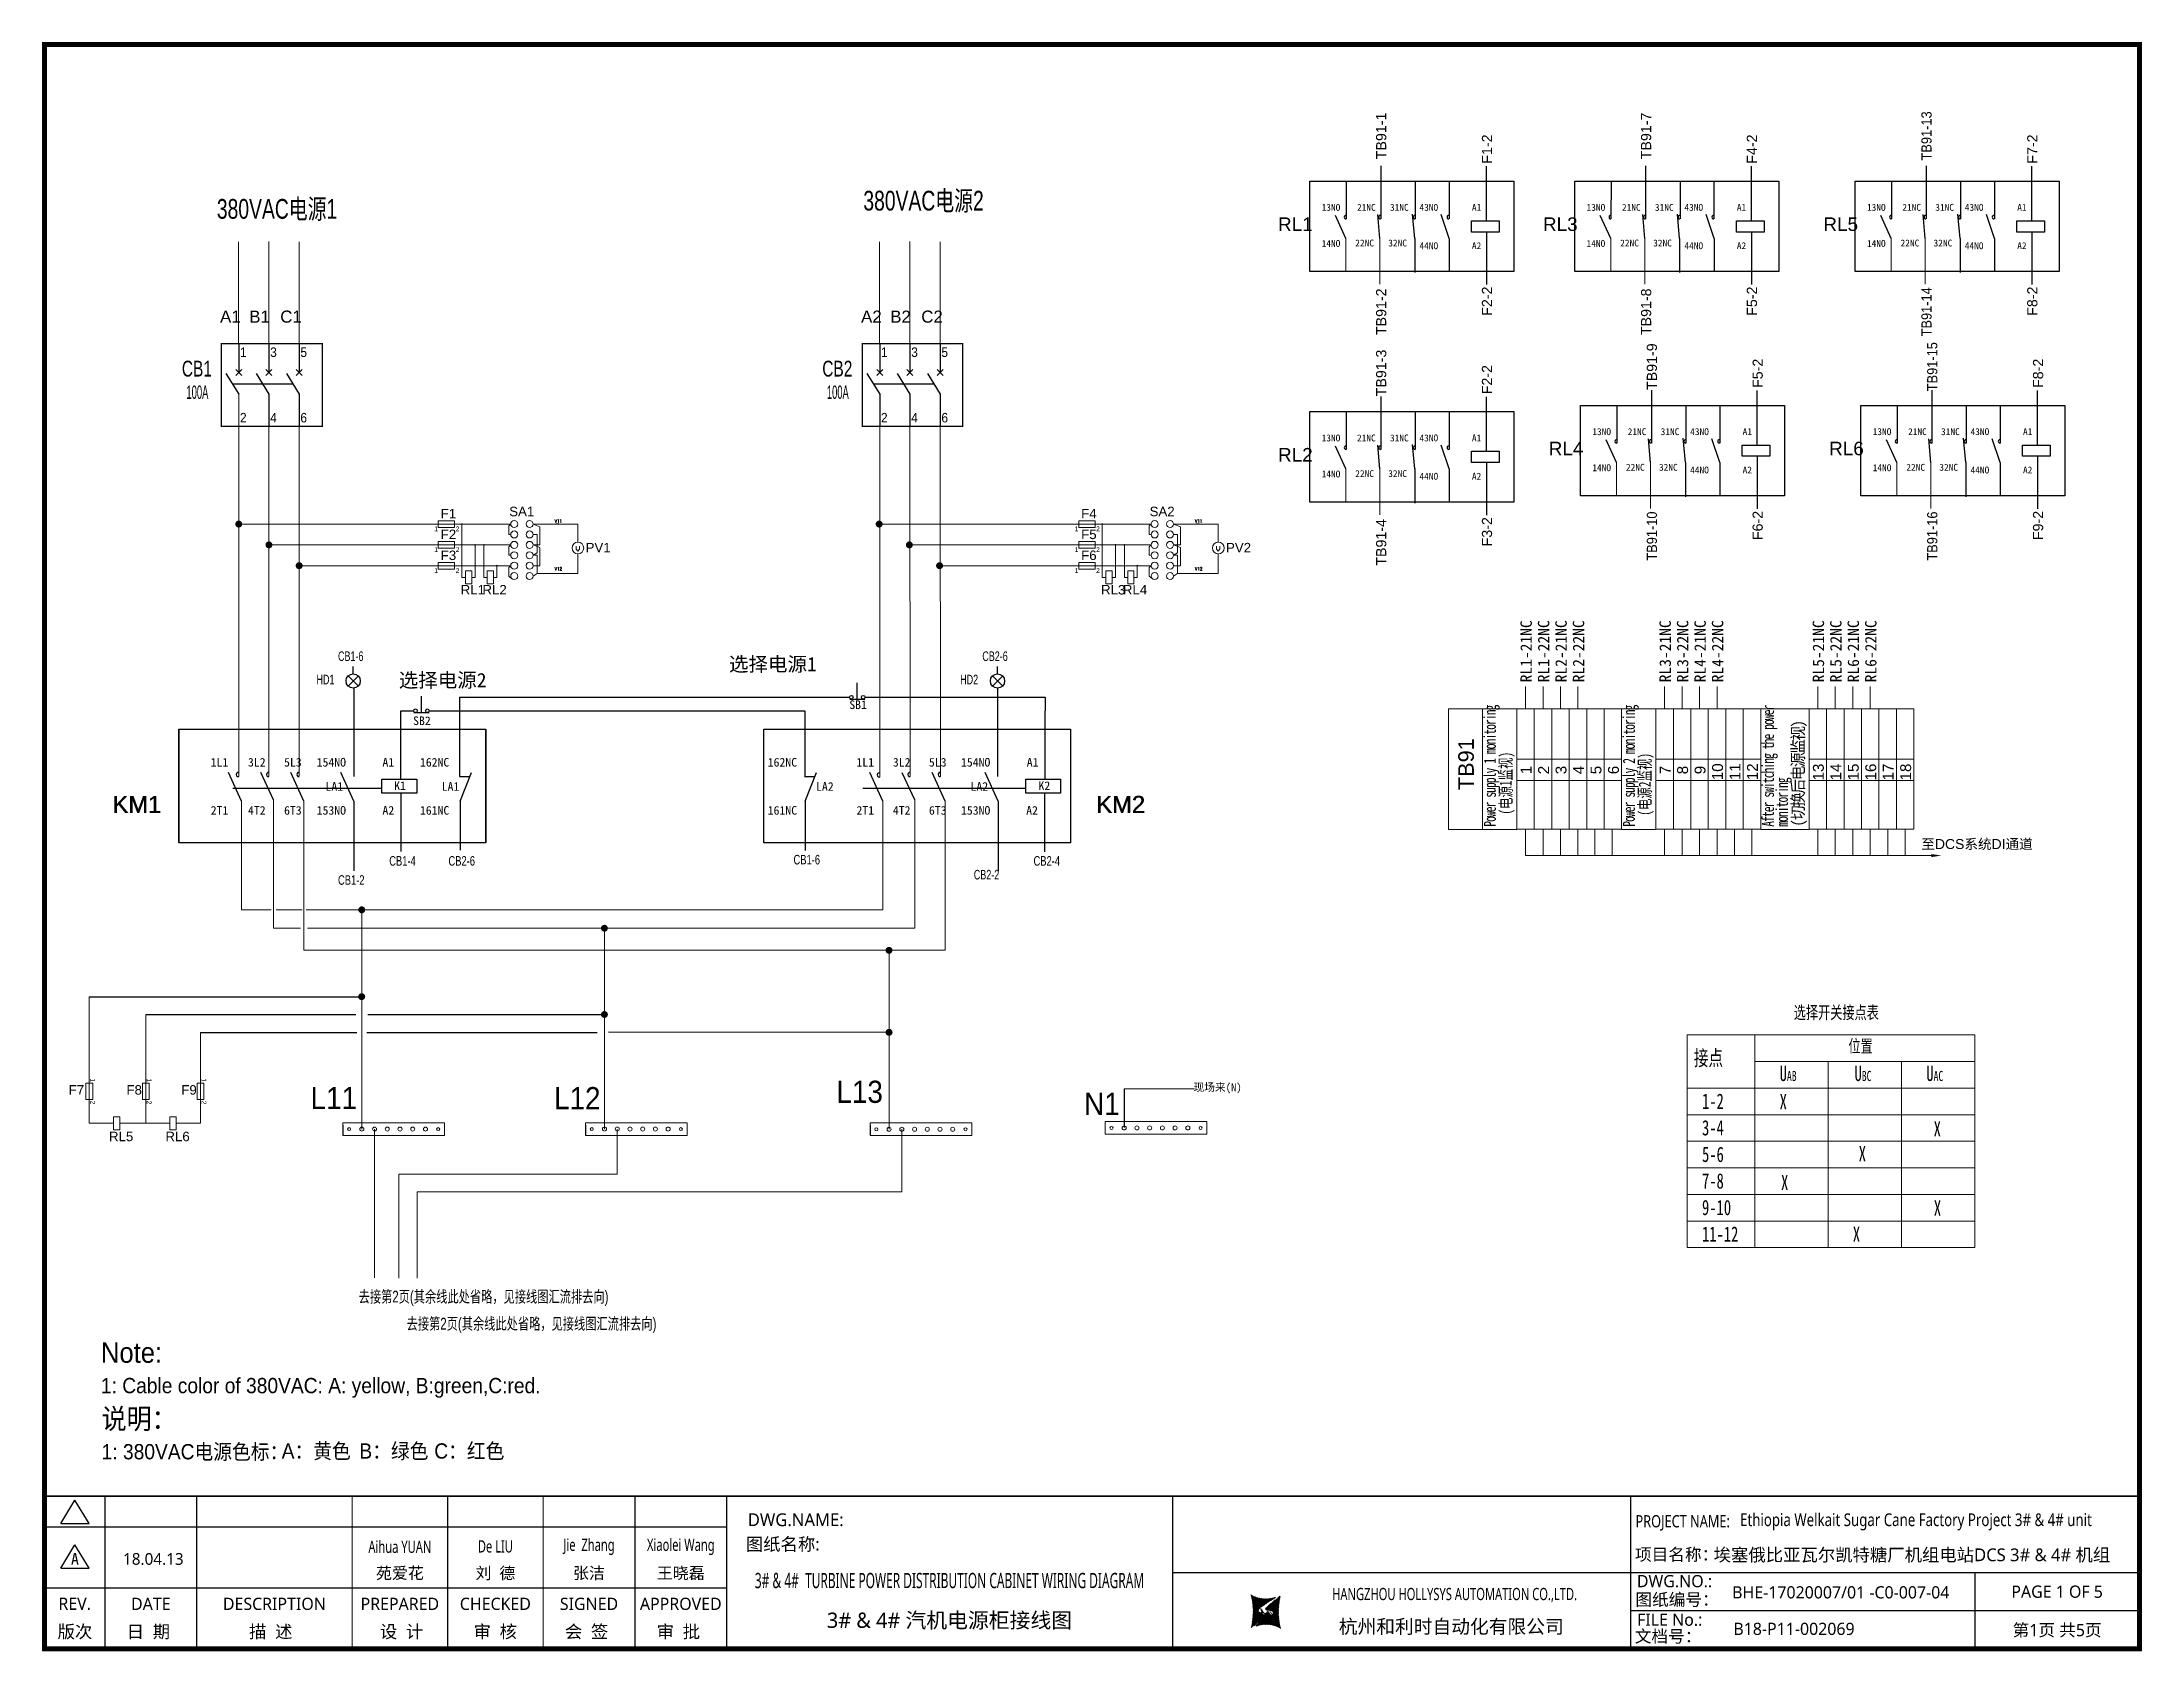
# Model space of a CAD drawing. Extents: x 81437 to 204847, y -54597 to -29444.
# Drawn here: x 91430 to 95555, y -41356 to -38194 of the extents above; entities that cross this region are included whole.
import ezdxf
from ezdxf.enums import TextEntityAlignment as Align
from ezdxf.lldxf.tags import DXFTag

# ---------------------------------------------------------------- set-up
doc = ezdxf.new("R2010")
doc.units = 0
doc.header["$LTSCALE"] = 100
doc.header["$MEASUREMENT"] = 0
for name, color, linetype in [('1', 9, 'Continuous'), ('t', 1, 'Continuous'), ('标准图框及表格', 7, 'Continuous'), ('空气开关', 7, 'Continuous'), ('继电器', 7, 'Continuous')]:
    doc.layers.add(name, color=color, linetype=linetype)
doc.layers.add('细实线', color=7, linetype='Continuous', lineweight=20)
doc.styles.add('HZ', font='arial.ttf', dxfattribs={"width": 0.7})
doc.styles.add('HZA', font='romans', dxfattribs={"width": 0.75, "bigfont": 'ams_dx'})
doc.styles.get("Standard").update_dxf_attribs({"font": ''})
doc.styles.add('微软雅黑', font='')
doc.styles.get('Standard').set_extended_font_data('SimSun')
doc.styles.get('微软雅黑').set_extended_font_data('Microsoft YaHei')
tags = doc.linetypes.add('CENTER', pattern=[2, 1.25, -0.25, 0.25, -0.25]).pattern_tags.tags
tags[10:11] = [DXFTag(74, 4), DXFTag(75, 0), DXFTag(340, '0'), DXFTag(46, 1.0), DXFTag(50, 0.0), DXFTag(44, 0.0), DXFTag(45, 0.0)]
tags[8:9] = [DXFTag(74, 4), DXFTag(75, 0), DXFTag(340, '0'), DXFTag(46, 1.0), DXFTag(50, 0.0), DXFTag(44, 0.0), DXFTag(45, 0.0)]
tags[6:7] = [DXFTag(74, 4), DXFTag(75, 0), DXFTag(340, '0'), DXFTag(46, 1.0), DXFTag(50, 0.0), DXFTag(44, 0.0), DXFTag(45, 0.0)]
tags[4:5] = [DXFTag(74, 4), DXFTag(75, 0), DXFTag(340, '0'), DXFTag(46, 1.0), DXFTag(50, 0.0), DXFTag(44, 0.0), DXFTag(45, 0.0)]
tags = doc.linetypes.add('WASTE', pattern=[0.375, 0.25, -0.125]).pattern_tags.tags
tags[6:7] = [DXFTag(74, 4), DXFTag(75, 0), DXFTag(340, '0'), DXFTag(46, 1.0), DXFTag(50, 0.0), DXFTag(44, 0.0), DXFTag(45, 0.0)]
tags[4:5] = [DXFTag(74, 4), DXFTag(75, 0), DXFTag(340, '0'), DXFTag(46, 1.0), DXFTag(50, 0.0), DXFTag(44, 0.0), DXFTag(45, 0.0)]
pattern_1 = [(45, (-6.162819773475348, -58.86246267448996), (-0.736262898216564, 0.7362628982165641), [])]

msp = doc.modelspace()

# ---------------------------------------------------------------- texts
at = {"color": 7, "lineweight": 15, "style": 'HZA', "width": 0.75}
for s, p in [('V11', (92436.86148726242, -39137.79815456197)), ('V11', (93694.89326165797, -39137.79815456197)), ('V12', (92436.89788312542, -39231.79954713158)), ('V12', (93694.92965752097, -39231.79954713158))]:
    msp.add_text(s, height=6.574075200000001, dxfattribs=at).set_placement(p)
at = {"style": 'HZ'}
for s, height, width, p in [('L11', 43.56, 0.9, (91957.18169411382, -40289.67497660012)), ('L12', 43.56, 0.9, (92435.432557176, -40289.85473335759)), ('L13', 43.56, 0.9, (92990.06303897027, -40277.34610123339)), ('N1', 43.56, 0.9, (93476.5767464919, -40300.996452513)), ('去接第2页(其余线此处省略，见接线图汇流排去向)', 23.1, 0.7, (92051.5571208748, -40669.38937816981)), ('去接第2页(其余线此处省略，见接线图汇流排去向)', 23.1, 0.7, (92145.80764788715, -40722.56480717091))]:
    msp.add_text(s, height=height, dxfattribs=dict(at, width=width)).set_placement(p)
msp.add_text('现场来(N)', height=15.42867169077395).set_placement((93691.65313961996, -40254.4459157695))
at = {"color": 3, "style": 'HZ', "width": 0.9}
for s, height, p in [('Note:', 40, (91545.32946379134, -40787.89648854027)), ('1: Cable color of 380VAC: A: yellow, B:green,C:red.', 30, (91545.32946379134, -40847.64192482769)), ('说明：', 40, (91546.74691237317, -40917.7806527163)), ('说明：', 40, (91546.74691237317, -40917.7806527163)), ('1: 380VAC电源色标：', 30, (91546.74691237317, -40977.52608900373)), ('A：黄色', 30, (91900.40324522706, -40976.09446664496)), ('B：绿色', 30, (92053.02071411489, -40976.09462919585)), ('C：红色', 30, (92200.15890284453, -40976.09462919585))]:
    msp.add_text(s, height=height, dxfattribs=at).set_placement(p)
at = {"linetype": 'WASTE', "attachment_point": 1}
for s, insert, char_height, width in [('13NO', (93943.27919662658, -38511.61477968071), 13.52, 21.05947768404018), ('21NC', (94012.75399081876, -38511.61477968071), 13.52, 19.18468349185002), ('31NC', (94077.5610489367, -38511.61477968071), 13.52, 19.18468349185002), ('43NO', (94135.49971924875, -38511.61477968071), 13.52, 15.14790299615867), ('A1', (94238.51585988114, -38511.56203389727), 13.52, 15.14790299615867), ('13NO', (94463.72193302451, -38511.61477968071), 13.52, 21.05947768404018), ('21NC', (94533.19672721672, -38511.61477968071), 13.52, 19.18468349185002), ('31NC', (94598.00378533466, -38511.61477968071), 13.52, 19.18468349185002), ('43NO', (94655.94245564671, -38511.61477968071), 13.52, 15.14790299615867), ('A1', (94758.9585962791, -38511.56203389727), 13.52, 15.14790299615867), ('13NO', (95014.51063797263, -38511.61477968072), 13.52, 21.05947768404018), ('21NC', (95083.98543216482, -38511.61477968072), 13.52, 19.18468349185002), ('31NC', (95148.79249028275, -38511.61477968072), 13.52, 19.18468349185002), ('43NO', (95206.7311605948, -38511.61477968072), 13.52, 15.14790299615867), ('A1', (95309.7473012272, -38511.56203389727), 13.52, 15.14790299615867), ('14NO', (93943.27919662658, -38582.47049655634), 13.52, 21.05947768404018), ('22NC', (94009.35421826223, -38581.6064024481), 13.52, 22.58445604837777), ('32NC', (94074.1612763802, -38581.6064024481), 13.52, 22.58445604837777), ('44NO', (94135.49971924875, -38586.94100667941), 13.52, 15.14790299615867), ('A2', (94238.51585988114, -38586.88826089595), 13.52, 15.14790299615867), ('14NO', (94463.72193302451, -38582.47049655634), 13.52, 21.05947768404018), ('22NC', (94529.79695466017, -38581.6064024481), 13.52, 22.58445604837777), ('32NC', (94594.60401277813, -38581.6064024481), 13.52, 22.58445604837777), ('44NO', (94655.94245564671, -38586.94100667941), 13.52, 15.14790299615867), ('A2', (94758.9585962791, -38586.88826089595), 13.52, 15.14790299615867), ('14NO', (95014.51063797263, -38582.47049655634), 13.52, 21.05947768404018), ('22NC', (95080.58565960829, -38581.6064024481), 13.52, 22.58445604837777), ('32NC', (95145.39271772625, -38581.6064024481), 13.52, 22.58445604837777), ('44NO', (95206.7311605948, -38586.94100667941), 13.52, 15.14790299615867), ('A2', (95309.7473012272, -38586.88826089597), 13.52, 15.14790299615867), ('13NO', (93943.27919662658, -38964.50927106048), 13.52, 21.05947768404018), ('21NC', (94012.75399081876, -38964.50927106048), 13.52, 19.18468349185002), ('31NC', (94077.5610489367, -38964.50927106048), 13.52, 19.18468349185002), ('43NO', (94135.49971924875, -38964.50927106048), 13.52, 15.14790299615867), ('A1', (94238.51585988114, -38964.45652527703), 13.52, 15.14790299615867), ('13NO', (94475.03231138086, -38952.16228596435), 13.52, 21.05947768404018), ('21NC', (94544.50710557307, -38952.16228596435), 13.52, 19.18468349185002), ('31NC', (94609.31416369103, -38952.16228596435), 13.52, 19.18468349185002), ('43NO', (94667.25283400308, -38952.16228596435), 13.52, 15.14790299615867), ('A1', (94770.26897463547, -38952.1095401809), 13.52, 15.14790299615867), ('13NO', (95025.82101632898, -38952.16228596435), 13.52, 21.05947768404018), ('21NC', (95095.29581052119, -38952.16228596435), 13.52, 19.18468349185002), ('31NC', (95160.10286863912, -38952.16228596435), 13.52, 19.18468349185002), ('43NO', (95218.04153895118, -38952.16228596435), 13.52, 15.14790299615867), ('A1', (95321.05767958357, -38952.1095401809), 13.52, 15.14790299615867), ('14NO', (94475.03231138086, -39023.01800283998), 13.52, 21.05947768404018), ('22NC', (94541.10733301654, -39022.15390873174), 13.52, 22.58445604837777), ('32NC', (94605.91439113447, -39022.15390873174), 13.52, 22.58445604837777), ('14NO', (95025.82101632898, -39023.01800283998), 13.52, 21.05947768404018), ('22NC', (95091.89603796463, -39022.15390873174), 13.52, 22.58445604837777), ('32NC', (95156.7030960826, -39022.15390873174), 13.52, 22.58445604837777), ('14NO', (93943.27919662658, -39035.3649879361), 13.52, 21.05947768404018), ('22NC', (94009.35421826223, -39034.50089382786), 13.52, 22.58445604837777), ('32NC', (94074.1612763802, -39034.50089382786), 13.52, 22.58445604837777), ('44NO', (94135.49971924875, -39039.83549805917), 13.52, 15.14790299615867), ('A2', (94238.51585988114, -39039.78275227573), 13.52, 15.14790299615867), ('44NO', (94667.25283400308, -39027.48851296304), 13.52, 15.14790299615867), ('A2', (94770.26897463547, -39027.4357671796), 13.52, 15.14790299615867), ('44NO', (95218.04153895118, -39027.48851296304), 13.52, 15.14790299615867), ('A2', (95321.05767958357, -39027.4357671796), 13.52, 15.14790299615867), ('{\\fFangSong|b0|i0|c134|p0;SB2}', (92158.63695918694, -39518.24164629445), 16.95408, 18.99547035718297), ('{\\fFangSong|b0|i0|c134|p0;SB1}', (93015.45120533803, -39486.8058398502), 16.95408, 18.99547035718297), ('1L1', (91760.97066810515, -39599.83802655265), 16.95408, 18.99547035718297), ('3L2', (91834.22476838887, -39599.83802655265), 16.95408, 18.99547035718297), ('5L3', (91905.09910769136, -39599.83802655265), 16.95408, 18.99547035718297), ('154NO', (91969.18972840098, -39599.83802655265), 16.95408, 18.99547035718297), ('A1', (92098.37196875401, -39599.77188334019), 16.95408, 18.99547035718297), ('162NC', (92171.98904587267, -39599.83802655265), 16.95408, 18.99547035718297), ('162NC', (92855.21642222055, -39599.83802655265), 16.95408, 18.99547035718297), ('1L1', (93029.52927777494, -39599.83802655265), 16.95408, 18.99547035718297), ('3L2', (93100.98945870597, -39599.83802655265), 16.95408, 18.99547035718297), ('5L3', (93171.92254451956, -39599.83802655265), 16.95408, 18.99547035718297), ('154NO', (93234.89698779566, -39599.83802655265), 16.95408, 18.99547035718297), ('A1', (93364.0792281487, -39599.77188334019), 16.95408, 18.99547035718297), ('{\\fFangSong|b0|i0|c134|p0;LA1}', (91986.5315476938, -39647.37558052623), 16.95408, 18.99547035718297), ('K1', (92121.35364870557, -39645.91983505018), 16.95408, 18.99547035718297), ('{\\fFangSong|b0|i0|c134|p0;LA1}', (92214.77624170248, -39647.37558052623), 16.95408, 18.99547035718297), ('{\\fFangSong|b0|i0|c134|p0;LA2}', (92950.1526766102, -39647.37558052623), 16.95408, 18.99547035718297), ('{\\fFangSong|b0|i0|c134|p0;LA2}', (93253.61102117936, -39647.37558052623), 16.95408, 18.99547035718297), ('K2', (93387.06090810025, -39645.91983505018), 16.95408, 18.99547035718297), ('2T1', (91760.97066810515, -39694.297115209), 16.95408, 18.99547035718297), ('4T2', (91834.22476838887, -39694.297115209), 16.95408, 18.99547035718297), ('6T3', (91905.09910769136, -39694.297115209), 16.95408, 18.99547035718297), ('153NO', (91969.18972840098, -39694.297115209), 16.95408, 18.99547035718297), ('A2', (92098.37196875401, -39694.23097199656), 16.95408, 18.99547035718297), ('161NC', (92171.98904587267, -39694.297115209), 16.95408, 18.99547035718297), ('161NC', (92855.21642222055, -39694.297115209), 16.95408, 18.99547035718297), ('2T1', (93029.52927777494, -39694.297115209), 16.95408, 18.99547035718297), ('4T2', (93100.98945870597, -39694.297115209), 16.95408, 18.99547035718297), ('6T3', (93171.92254451956, -39694.297115209), 16.95408, 18.99547035718297), ('153NO', (93234.89698779566, -39694.297115209), 16.95408, 18.99547035718297), ('A2', (93362.96305071513, -39694.297115209), 16.95408, 18.99547035718297)]:
    msp.add_mtext(s, dxfattribs=dict(at, insert=insert, char_height=char_height, width=width))
at = {"char_height": 18.81, "attachment_point": 1, "style": 'HZ'}
for s, insert, width in [('{\\fstzhongsong|b0|i0|c134|p0;CB1-6}', (92011.06534644256, -39390.54028633259), 250.4541635203867), ('{\\fstzhongsong|b0|i0|c134|p0;CB2-6}', (93276.77260583724, -39390.54028633259), 250.4541635203867), ('{\\fSTZhongsong|b0|i0|c134|p0;HD1}', (91968.85478463826, -39436.37245886601), 268.2335657430694), ('{\\fSTZhongsong|b0|i0|c134|p0;HD2}', (93233.29505971202, -39436.37245886601), 268.2335657430694), ('CB1-4', (92111.66398476137, -39792.5826027922), 250.4541635203867), ('{CB2-6}', (92228.04681157637, -39792.5826027922), 250.4541635203867), ('CB1-6', (92905.85273309269, -39790.19042997729), 250.4541635203867), ('CB2-4', (93377.3712441561, -39792.5826027922), 250.4541635203867), ('{CB1-2}', (92011.06534644256, -39830.13545308531), 250.4541635203867), ('{\\fstzhongsong|b0|i0|c134|p0;CB2-2}', (93260.05612853244, -39819.66057275425), 250.4541635203867)]:
    msp.add_mtext(s, dxfattribs=dict(at, insert=insert, width=width))
at = {"char_height": 28.0896, "width": 302.0175315038541, "attachment_point": 1}
for s, insert in [('{选择\\C7;电源2}', (92130.41232258764, -39432.86489276569)), ('{选择\\C7;电源1}', (92779.12763891436, -39401.47286743144))]:
    msp.add_mtext(s, dxfattribs=dict(at, insert=insert))
at = {"layer": '1', "color": 7, "linetype": 'Continuous', "style": 'HZ', "width": 0.7}
for s, p in [('380VAC电源2', (93043.05698692259, -38524.5801623351)), ('380VAC电源1', (91773.0487276751, -38540.70549074748))]:
    msp.add_text(s, height=38.808, dxfattribs=at).set_placement(p)
at = {"layer": '空气开关', "style": 'HZ', "width": 0.9}
for s, p in [('1', (91818.452426989, -38812.21258765693)), ('3', (91877.78880449962, -38812.21258765693)), ('5', (91937.12518201028, -38812.21258765693)), ('1', (93077.67238946146, -38812.21258765693)), ('3', (93137.00876697211, -38812.21258765693)), ('5', (93196.34514448275, -38812.21258765693)), ('2', (91818.452426989, -38940.81227317653)), ('4', (91877.78880449962, -38940.81227317653)), ('6', (91937.12518201028, -38940.81227317653)), ('2', (93077.67238946146, -38940.81227317653)), ('4', (93137.00876697211, -38940.81227317653)), ('6', (93196.34514448275, -38940.81227317653))]:
    msp.add_text(s, height=18.72691961817614, dxfattribs=at).set_placement(p)
at = {"layer": '空气开关', "style": 'HZ'}
for tag, height, width, p in [('CB1', 31.04639999999999, 0.7, (91733.85331407074, -38850.60655964822)), ('CB2', 31.04639999999999, 0.7, (92991.8850884663, -38850.60655964822)), ('100A', 26.4, 0.5, (91734.86971407077, -38894.58895964821)), ('100A', 26.4, 0.5, (92992.9014884663, -38894.58895964821))]:
    msp.add_attdef(tag, text='K', height=height, dxfattribs=dict(at, width=width)).set_placement(p, align=Align.CENTER)
at = {"layer": '细实线', "color": 7, "style": 'HZ'}
for s, height, p in [('RL1', 26.6, (93857.62971823396, -38564.7208663424)), ('RL3', 26.6, (94378.07245463193, -38564.7208663424)), ('RL5', 26.6, (94928.86115958002, -38564.7208663424)), ('A1', 23.70816, (91779.33980678528, -38744.82208339484)), ('B1', 23.70816, (91836.6950836981, -38744.82208339484)), ('C1', 23.70816, (91897.63359921575, -38744.82208339484)), ('A2', 23.70816, (93038.5597692578, -38744.82208339484)), ('B2', 23.70816, (93095.91504617062, -38744.82208339484)), ('C2', 23.70816, (93156.85356168826, -38744.82208339484)), ('RL4', 26.6, (94389.3828329883, -39005.26837262604)), ('RL6', 26.6, (94940.17153793639, -39005.26837262604)), ('RL2', 26.6, (93857.62971823396, -39017.61535772217)), ('SA1', 18.62, (92347.36455481577, -39124.99419283861)), ('SA2', 18.62, (93605.39632921132, -39124.99419283861)), ('1', 9.309999999999999, (92200.15672930743, -39154.45777395829)), ('F1', 18.62, (92212.872452963, -39129.14681982766)), ('2', 9.309999999999999, (92242.3421228901, -39154.45777395829)), ('1', 9.309999999999999, (93458.18850370299, -39154.45777395829)), ('F4', 18.62, (93470.90422735855, -39129.14681982766)), ('2', 9.309999999999999, (93500.37389728565, -39154.45777395829)), ('1', 9.309999999999999, (92200.15672930743, -39195.29274269924)), ('F2', 18.62, (92212.872452963, -39169.98178856861)), ('2', 9.309999999999999, (92242.3421228901, -39195.29274269924)), ('PV1', 18.62, (92497.48802314742, -39196.03097316838)), ('1', 9.309999999999999, (93458.18850370299, -39195.29274269924)), ('F5', 18.62, (93470.90422735855, -39169.98178856861)), ('2', 9.309999999999999, (93500.37389728565, -39195.29274269924)), ('PV2', 18.62, (93755.51979754298, -39196.03097316838)), ('1', 9.309999999999999, (92200.15672930743, -39236.39226371917)), ('F3', 18.62, (92212.872452963, -39211.08130958855)), ('2', 9.309999999999999, (92242.3421228901, -39236.39226371917)), ('1', 9.309999999999999, (93458.18850370299, -39236.39226371917)), ('F6', 18.62, (93470.90422735855, -39211.08130958855)), ('2', 9.309999999999999, (93500.37389728565, -39236.39226371917)), ('RL1', 18.62, (92252.00933586877, -39278.75030370001)), ('RL2', 18.62, (92294.87432898159, -39278.75030370001)), ('RL3', 18.62, (93510.04111026433, -39278.75030370001)), ('RL4', 18.62, (93552.90610337714, -39278.75030370001)), ('KM1', 33.35639999999999, (91567.54834617193, -39707.7282954047)), ('KM1', 33.35639999999999, (91568.66452360549, -39707.66215219226)), ('KM2', 33.35639999999999, (93500.22901788533, -39707.7282954047)), ('KM2', 33.35639999999999, (93501.34519531885, -39707.66215219226)), ('KM2', 33.35639999999999, (93501.34519531885, -39707.66215219226)), ('至DCS系统DI通道', 19.6, (95121.36681332192, -39778.7184901515)), ('F7', 18.62, (91482.08007399002, -40261.16255344628)), ('F8', 18.62, (91595.55233327062, -40261.16255344628)), ('F9', 18.62, (91703.26635161618, -40261.16255344628)), ('RL5', 18.62, (91561.21635596527, -40352.58456657862)), ('RL6', 18.62, (91672.04545803291, -40352.65322944805))]:
    msp.add_text(s, height=height, dxfattribs=at).set_placement(p)
for s, height, rotation, p in [('TB91', 30.576, 90, (94242.33383265368, -39663.11180870632)), ('1', 21.38181818181818, 90, (94355.6812223123, -39631.89042627867)), ('2', 21.38181818181818, 90, (94389.9836248635, -39631.89042627867)), ('3', 21.38181818181818, 90, (94424.28602741472, -39631.89042627867)), ('4', 21.38181818181818, 90, (94458.58842996592, -39631.89042627867)), ('5', 21.38181818181818, 90, (94492.89083251715, -39631.89042627867)), ('6', 21.38181818181818, 90, (94527.19323506835, -39631.89042627867)), ('7', 21.38181818181818, 90, (94628.79606667825, -39631.89042627867)), ('8', 21.38181818181818, 90, (94663.09846922944, -39631.89042627867)), ('9', 21.38181818181818, 90, (94697.42991270631, -39631.89042627867)), ('10', 21.38181818181818, 90, (94731.73231525751, -39643.64353954481)), ('11', 21.38181818181818, 90, (94766.06375873438, -39643.64353954481)), ('12', 21.38181818181818, 90, (94800.36616128558, -39643.64353954481)), ('13', 21.38181818181818, 90, (94929.7952854319, -39644.16079046535)), ('14', 21.38181818181818, 90, (94964.0976879831, -39644.16079046535)), ('15', 21.38181818181818, 90, (94998.4000905343, -39644.16079046535)), ('16', 21.38181818181818, 90, (95032.7024930855, -39644.16079046535)), ('17', 21.38181818181818, 90, (95067.0048956367, -39644.16079046535)), ('18', 21.38181818181818, 90, (95101.3072981879, -39644.16079046535)), ('1', 9.309999999999999, 270, (91524.62281835619, -40229.13096880109)), ('1', 9.309999999999999, 270, (91635.42802828051, -40229.13096880109)), ('1', 9.309999999999999, 270, (91743.14204662605, -40229.13096880109)), ('2', 9.309999999999999, 270, (91524.62281835619, -40273.00267463931)), ('2', 9.309999999999999, 270, (91635.42802828051, -40273.00267463931)), ('2', 9.309999999999999, 270, (91743.14204662605, -40273.00267463931))]:
    msp.add_text(s, height=height, rotation=rotation, dxfattribs=at).set_placement(p)
at = {"layer": '细实线', "color": 7, "char_height": 22.4, "width": 112.8368929680437, "attachment_point": 1, "rotation": 90}
for s, insert in [('{\\fsimsun|b0|i0|c134|p2;RL1-21NC}', (94333.81492705425, -39451.3433253086)), ('{\\fsimsun|b0|i0|c134|p2;RL1-22NC}', (94368.11732960545, -39451.3433253086)), ('{\\fsimsun|b0|i0|c134|p2;RL2-21NC}', (94402.41973215668, -39451.3433253086)), ('{\\fsimsun|b0|i0|c134|p2;RL2-22NC}', (94436.7221347079, -39451.3433253086)), ('{\\fsimsun|b0|i0|c134|p2;RL3-21NC}', (94606.9297714202, -39451.3433253086)), ('{\\fsimsun|b0|i0|c134|p2;RL3-22NC}', (94641.23217397142, -39451.3433253086)), ('{\\fsimsun|b0|i0|c134|p2;RL4-21NC}', (94675.56361744826, -39451.3433253086)), ('{\\fsimsun|b0|i0|c134|p2;RL4-22NC}', (94709.86601999949, -39451.3433253086)), ('{\\fsimsun|b0|i0|c134|p2;RL5-21NC}', (94907.8970186828, -39451.3433253086)), ('{\\fsimsun|b0|i0|c134|p2;RL5-22NC}', (94942.19942123402, -39451.3433253086)), ('{\\fsimsun|b0|i0|c134|p2;RL6-21NC}', (94976.53086471086, -39451.3433253086)), ('{\\fsimsun|b0|i0|c134|p2;RL6-22NC}', (95010.83326726209, -39451.3433253086))]:
    msp.add_mtext(s, dxfattribs=dict(at, insert=insert))
at = {"layer": '细实线', "color": 7, "char_height": 23.52, "attachment_point": 1, "rotation": 90, "line_spacing_factor": 0.700008, "style": 'HZ'}
for s, insert, width in [('{\\fsimsun|b0|i0|c134|p2;\\W0.7;\\T0.75;Power supply 1 monitoring}', (94261.9713594552, -39734.89424790347), 264.3367407239842), ('{\\fsimsun|b0|i0|c134|p2;\\W0.7;\\T0.75;Power supply 2 monitoring}', (94535.08620382115, -39734.89424790347), 264.3367407239842), ('{\\fsimsun|b0|i0|c134|p2;\\W0.7;\\T0.75;After switching the power monitoring}', (94808.25913003835, -39734.89424790347), 264.3367407239842), ('{\\fsimsun|b0|i0|c134|p2;\\W0.9;\\T0.9;(切换后电源监视)}', (94867.13920488453, -39734.72024200046), 277.3196143701955), ('{\\fsimsun|b0|i0|c134|p2;(电源1监视)}', (94293.05711325599, -39711.19979651771), 210.3938150108609), ('{\\fsimsun|b0|i0|c134|p2;(电源2监视)}', (94566.17195762193, -39713.37579928378), 197.6270455354591)]:
    msp.add_mtext(s, dxfattribs=dict(at, insert=insert, width=width))
at = {"layer": '细实线', "color": 7, "width": 334.3977358621725, "attachment_point": 1, "style": 'HZ'}
for s, insert, char_height in [('{\\f宋体|b0|i0|c134|p2;选择开关接点表}', (94870.80033402759, -40087.22631104133), 25), ('{\\f宋体|b0|i0|c134|p2;接点}', (94674.57630705429, -40174.18655311412), 30), ('{\\f宋体|b0|i0|c134|p2;位置}', (94978.08409523839, -40153.26889059778), 25), ('{\\f宋体|b0|i0|c134|p2;U\\H0.666667x;AB}', (94843.02015939893, -40204.40945483478), 30), ('{\\f宋体|b0|i0|c134|p2;U\\H0.666667x;BC}', (94990.10812017138, -40204.40945483478), 30), ('{\\f宋体|b0|i0|c134|p2;U\\H0.666667x;AC}', (95131.14903681248, -40204.40945483478), 30), ('{\\f宋体|b0|i0|c134|p2;1-2}', (94690.52006284849, -40259.05429306964), 30), ('{\\f宋体|b0|i0|c134|p2;X}', (94843.02015939893, -40260.00819298894), 30), ('{\\f宋体|b0|i0|c134|p2;3-4}', (94690.52006284849, -40311.2581980398), 30), ('{\\f宋体|b0|i0|c134|p2;X}', (95145.54270523778, -40313.29031705335), 30), ('{\\f宋体|b0|i0|c134|p2;5-6}', (94690.52006284849, -40363.46210300995), 30), ('{\\f宋体|b0|i0|c134|p2;X}', (94998.36957482967, -40362.21175577234), 30), ('{\\f宋体|b0|i0|c134|p2;7-8}', (94690.52006284849, -40415.66600798012), 30), ('{\\f宋体|b0|i0|c134|p2;X}', (94845.7455877398, -40418.76439384582), 30), ('{\\f宋体|b0|i0|c134|p2;9-10}', (94690.52006284849, -40467.86991295028), 30), ('{\\f宋体|b0|i0|c134|p2;X}', (95145.95151948894, -40469.04854673526), 30), ('{\\f宋体|b0|i0|c134|p2;11-12}', (94690.52006284849, -40520.07381792045), 30), ('{\\f宋体|b0|i0|c134|p2;X}', (94986.7865043809, -40520.28659954399), 30)]:
    msp.add_mtext(s, dxfattribs=dict(at, insert=insert, char_height=char_height))
at = {"layer": '继电器', "style": 'HZ'}
for tag, p in [('TB91-1', (94070.26447883573, -38377.99540526462)), ('TB91-7', (94590.70721523366, -38377.99540526462)), ('F1-2', (94278.1175583293, -38403.84438583476)), ('F4-2', (94798.56029472723, -38403.84438583476)), ('F7-2', (95349.34899967535, -38403.84438583476)), ('TB91-2', (94070.26447883573, -38723.4689104837)), ('F2-2', (94278.1175583293, -38702.63646965459)), ('TB91-8', (94590.70721523366, -38723.4689104837)), ('F5-2', (94798.56029472723, -38702.63646965459)), ('F8-2', (95349.34899967535, -38702.63646965459)), ('TB91-3', (94070.26447883573, -38843.63392751399)), ('TB91-9', (94602.01759359003, -38831.28694241786)), ('F5-2', (94809.8706730836, -38844.39189211839)), ('F8-2', (95360.65937803169, -38844.39189211839)), ('F2-2', (94278.1175583293, -38856.73887721452)), ('TB91-4', (94070.26447883573, -39176.36340186346)), ('F3-2', (94278.1175583293, -39155.53096103435)), ('F6-2', (94809.8706730836, -39143.18397593823)), ('F9-2', (95360.65937803169, -39143.18397593824))]:
    msp.add_attdef(tag, text='J1', height=20, rotation=90, dxfattribs=at).set_placement(p, align=Align.CENTER)
at = {"layer": '继电器', "style": 'HZ', "width": 0.9}
for tag, p in [('TB91-13', (95141.49592018178, -38377.99540526462)), ('TB91-14', (95141.49592018178, -38723.4689104837)), ('TB91-15', (95152.80629853813, -38831.28694241786)), ('TB91-10', (94602.01759359003, -39164.01641676734)), ('TB91-16', (95152.80629853813, -39164.01641676735))]:
    msp.add_attdef(tag, text='J1', height=20, rotation=90, dxfattribs=at).set_placement(p, align=Align.CENTER)

# ---------------------------------------------------------------- blocks, each defined once
blk = doc.blocks.new('图框')
at = {"layer": '标准图框及表格'}
h = blk.add_hatch(dxfattribs=at)
h.set_pattern_fill('ANSI31', color=5, scale=8.329863809039892, style=0)
h.set_pattern_definition(pattern_1)
edge = h.paths.add_edge_path()
edge.add_arc((2393.094436262916, -3057.016314091056), 55.18534773488954, 238.1092081981581, 291.6531626184834)
edge.add_line((2413.457117633552, -3108.307481089123), (2382.362679957259, -3129.105284474292))
edge.add_arc((2232.744557938924, -3137.191253253037), 135.3602868968974, 346.3915348661821, 374.2500326978034)
edge.add_line((2364.304773850054, -3169.039594784347), (2391.343418124445, -3146.7148906974))
edge.add_line((2385.17637942767, -3139.143911424919), (2389.981166822123, -3139.761302572286))
edge.add_spline(control_points=[(2391.307199095063, -3146.750097628447), (2392.196661605914, -3145.885543305817), (2393.808172678844, -3144.319160410171), (2393.706362376579, -3140.114756849009), (2391.263680388605, -3139.875266105763), (2389.959101290711, -3139.747359722689)], knot_values=[0, 0, 0, 0, 6.844331067525468, 12.40042740766005, 18.76924275352248, 18.76924275352248, 18.76924275352248, 18.76924275352248], weights=[1, 1, 1, 1, 1, 1], degree=3, periodic=0)
edge.add_spline(control_points=[(2382.352543285211, -3129.127895979397), (2381.626555155563, -3129.73152025812), (2380.315378592357, -3130.821700626719), (2379.381276507607, -3132.24510027398), (2378.964379386169, -3132.880374753903)], knot_values=[0, 0, 0, 0, 5.253673658024614, 9.488438564008057, 9.488438564008057, 9.488438564008057, 9.488438564008057], weights=[1, 1, 1, 1, 1], degree=3, periodic=0)
edge.add_spline(control_points=[(2380.109845815059, -3131.144179531064), (2379.558651433159, -3131.767985770505), (2378.469607692277, -3133.249177120419), (2378.75000888206, -3136.59141356358), (2381.696031569307, -3138.758015293683), (2384.022624161043, -3139.007997601494), (2385.15175362843, -3139.129317677358)], knot_values=[10.66597461496156, 10.66597461496156, 10.66597461496156, 10.66597461496156, 18.97770399508879, 28.89455822145742, 41.119553648298, 52.64692538081317, 52.64692538081317, 52.64692538081317, 52.64692538081317], weights=[1, 1, 1, 1, 1, 1, 1], degree=3, periodic=0)
h = blk.add_hatch(dxfattribs=at)
h.set_pattern_fill('ANSI31', color=3, scale=8.329863809039892, style=0)
h.set_pattern_definition(pattern_1)
edge = h.paths.add_edge_path()
edge.add_line((2396.306912351669, -3134.638821765021), (2401.543221691929, -3135.303048767099))
edge.add_spline(control_points=[(2394.881673431148, -3127.632408877759), (2393.992210920092, -3128.496963200258), (2392.380699847337, -3130.063346096064), (2392.482510149457, -3134.26774965708), (2394.925192137576, -3134.507240400384), (2396.229771235499, -3134.635146783385)], knot_values=[0, 0, 0, 0, 6.844331067526932, 12.40042740766158, 18.76924275352342, 18.76924275352342, 18.76924275352342, 18.76924275352342], weights=[1, 1, 1, 1, 1, 1], degree=3, periodic=0)
edge.add_line((2421.884098676157, -3105.342911721815), (2394.845454401773, -3127.667615808762))
edge.add_spline(control_points=[(2406.462349776273, -3142.781070641064), (2406.85282482484, -3142.285248106444), (2407.700959278394, -3140.915136680455), (2407.438863643569, -3137.791092942495), (2404.4928409567, -3135.624491212552), (2402.166248364556, -3135.374508904741), (2401.037118897577, -3135.253188828716)], knot_values=[12.65408913243743, 12.65408913243743, 12.65408913243743, 12.65408913243743, 18.97770399508879, 28.89455822145742, 41.119553648298, 52.64692538081317, 52.64692538081317, 52.64692538081317, 52.64692538081317], weights=[1, 1, 1, 1, 1, 1, 1], degree=3, periodic=0)
edge.add_line((2405.463463917236, -3143.838156073773), (2406.618423075823, -3142.594514654259))
edge.add_line((2403.858524028219, -3145.261600863971), (2405.463463917236, -3143.838156073904))
edge.add_line((2372.73175489228, -3166.075025417009), (2403.826192568573, -3145.277222031841))
edge.add_arc((2393.094436262916, -3217.366192415033), 55.18534773488965, 58.10920819815809, 111.6531626184834)
edge.add_arc((2553.444314586908, -3137.191253253037), 135.360286896897, 166.3915348661823, 194.2500326978024)
at = {"color": 7}
for p, q in [((2209.47921527367, -2910.443887418679), (2209.47921527367, -3210.443887418679)), ((3109.47921527367, -2910.443887418679), (3109.47921527367, -3210.443887418679)), ((-6.162819773475348, -2970.443887418679), (1333.995352829523, -2970.443887418679)), ((-6.162819773475348, -3090.443887418679), (1333.995352829523, -3090.443887418679)), ((2209.47921527367, -3060.443887418679), (3109.47921527367, -3060.443887418679)), ((3109.47921527367, -3060.443887418679), (4109.47921527367, -3060.443887418679)), ((3785.62275226965, -3060.443887418679), (3785.62275226965, -3210.443887418679)), ((4109.47921527367, -3135.443887418679), (3109.47921527367, -3135.443887418679))]:
    blk.add_line(p, q, dxfattribs=at)
at = {"color": 7, "const_width": 3}
blk.add_lwpolyline([(4109.47921527367, -2910.443887418679), (-6.162819773475348, -2910.443887418679)], dxfattribs=at)
at = {"layer": 't', "color": 7}
for p, q in [((25.78656344305637, -2963.855076038152), (53.73638948711596, -2917.984787991318)), ((81.68621553114644, -2963.855076038152), (53.73638948711596, -2917.984787991318)), ((25.78656344305637, -2963.855076038152), (81.68621553114644, -2963.855076038152)), ((25.78656344305637, -3051.839702165522), (53.73638948711596, -3005.969414118631)), ((81.68621553114644, -3051.839702165522), (53.73638948711596, -3005.969414118631)), ((25.78656344305637, -3051.839702165522), (81.68621553114644, -3051.839702165522))]:
    blk.add_line(p, q, dxfattribs=at)
at = {"layer": 't', "color": 7, "const_width": 9.61519705431492}
blk.add_lwpolyline([(4109.47921527367, -3210.443887418679), (4109.47921527367, -58.86246267448996), (-6.162819773475348, -58.86246267448996), (-6.162819773475348, -3210.443887418679)], close=True, dxfattribs=at)
at = {"layer": 't', "color": 7, "const_width": 2.40379926357873}
for points in [[(112.6024995874977, -2911.645787050457), (112.6024995874977, -3210.443887418679)], [(292.8874443558816, -2911.645787050457), (292.8874443558816, -3210.443887418679)], [(598.2254953145239, -2911.645787050457), (598.2254953145239, -3215.27550872017)], [(785.8254793036103, -2911.645787050457), (785.8254793036103, -3215.27550872017)], [(973.4254632926677, -2911.645787050457), (973.4254632926677, -3215.27550872017)], [(1153.71040806111, -2911.645787050457), (1153.71040806111, -3215.27550872017)], [(1333.995352829523, -2911.645787050457), (1333.995352829523, -3215.27550872017)]]:
    blk.add_lwpolyline(points, dxfattribs=at)
at = {"color": 7, "linetype": 'CENTER', "style": '微软雅黑'}
for s, height, p in [('项目名称：', 24, (3118.237888517288, -3036.94681899895)), ('图纸编号：', 24, (3119.058468482224, -3125.527001057468)), ('杭州和利时自动化有限公司', 27, (2536.38633266712, -3179.976961063531)), ('文档号：', 24, (3117.869572934458, -3197.591179766443))]:
    blk.add_text(s, height=height, dxfattribs=at).set_placement(p)
at = {"color": 7, "style": '微软雅黑', "flags": 8}
for tag, p, height in [('DWG.NAME:', (1375.473639447489, -2969.2419877869), 25), ('DWG.NO.:', (3122.023352488108, -3089.264933317976), 24), ('图纸编号', (3309.199899152482, -3111.267140832559), 24), ('FILENO.:', (3122.509725826509, -3164.966587124836), 24), ('文档号', (3311.563545755656, -3182.994948628203), 24)]:
    blk.add_attdef(tag, p, '', height=height, dxfattribs=at)
at = {"color": 7, "style": '微软雅黑', "width": 0.8, "flags": 8}
for tag, p, height in [('PROJECTNAME:', (3119.317365890063, -2971.670387076527), 24), ('PROJECT_NAME', (3324.743137664682, -2969.191656158461), 25)]:
    blk.add_attdef(tag, p, '', height=height, dxfattribs=at)
at = {"color": 7, "style": '微软雅黑', "flags": 8}
for tag, height, width, p in [('RENLIU', 24, 0.7, (692.0254873090671, -3009.243060483925)), ('SHUFENWANG', 24, 0.7, (879.6254712981536, -3009.243060483925)), ('FANGHOU', 24, 0.7, (1063.567935676903, -3009.243060483925)), ('DANDANLI', 24, 0.7, (1243.852880445316, -3009.243060483925)), ('#10STATIONONTROLCABINETCOVER', 30, 0.6, (1771.737284051596, -3076.044837234568)), ('HANGZHOUHOLLYSYSAUTOMATIONCO.,LTD.', 24, 0.7, (2763.919484516009, -3104.577265918681))]:
    blk.add_attdef(tag, text='', height=height, dxfattribs=dict(at, width=width)).set_placement(p, align=Align.MIDDLE)
for tag, p in [('图纸名称:', (1371.649552043295, -3024.785799731683)), ('项目名称', (3272.897224152879, -3045.626842364768))]:
    blk.add_attdef(tag, text='', height=25, dxfattribs=at).set_placement(p, align=Align.BOTTOM_LEFT)
at = {"color": 7, "flags": 8}
blk.add_attdef('A', text='', height=23, dxfattribs=at).set_placement((53.73638948711596, -3033.744016823508), align=Align.MIDDLE)
at = {"color": 7, "style": '微软雅黑', "flags": 8}
for tag, height, p in [('设计时间', 23, (207.7030023673433, -3033.744016823508)), ('刘仁', 23, (692.0254873090671, -3061.050838701933)), ('王姝芬', 23, (879.6254712981536, -3061.050838701933)), ('侯方', 23, (1063.567935676903, -3061.050838701933)), ('李丹丹', 23, (1243.852880445316, -3061.050838701933)), ('PAGEXOFX', 24, (3947.55098377166, -3097.943887418679)), ('REV.', 24, (53.21983990701119, -3121.911417548025)), ('DATE', 24, (202.7449719716897, -3121.911417548025)), ('DESCRIPTION', 24, (445.5564698352027, -3121.911417548025)), ('PREPARED', 24, (692.0254873090671, -3121.911417548025)), ('CHECKED', 24, (879.625471298139, -3121.911417548025)), ('SIGNED', 24, (1063.567935676889, -3121.911417548025)), ('APPROVED', 24, (1243.852880445316, -3121.911417548025)), ('图纸名称', 30, (1771.737284051596, -3153.557526718527)), ('第几页共几页', 24, (3947.55098377166, -3172.943887418679))]:
    blk.add_attdef(tag, text='', height=height, dxfattribs=at).set_placement(p, align=Align.MIDDLE)
at = {"layer": 't', "color": 7, "style": '微软雅黑'}
for s, p in [('版次', (53.73638948711596, -3176.462903945333)), ('日  期', (198.0371495971121, -3176.462903945333)), ('描  述', (438.3267756979694, -3176.462903945333)), ('设  计', (695.3342144116759, -3176.462903945333)), ('审  核', (879.4319590690502, -3176.462903945333)), ('会  签', (1058.860113302311, -3176.462903945333)), ('审  批', (1239.145058070724, -3176.462903945333))]:
    blk.add_text(s, height=25, dxfattribs=at).set_placement(p, align=Align.MIDDLE_CENTER)
at = {"layer": '标准图框及表格', "color": 5, "style": 'HZ'}
for s, p in [('pgqh', (2367.722055843864, -3118.539690870716)), ('hollilas', (2367.889081852576, -3144.830947292762))]:
    blk.add_text(s, height=5.205656721233694, dxfattribs=at).set_placement(p)
at = {"layer": '标准图框及表格', "color": 3, "style": 'HZ'}
for s, height, p in [('auto', 8.676094535389492, (2394.744307490306, -3133.062499086471)), ('hollysys', 4.338047267694746, (2396.375285240625, -3158.593924068552))]:
    blk.add_text(s, height=height, dxfattribs=at).set_placement(p)

# ---------------------------------------------------------------- linework, layer by layer
for p, q in [((94059.39255282488, -38436.89572446754), (94059.39255282488, -38540.96340455569)), ((94267.24563231845, -38544.6511203897), (94267.24563231845, -38437.67361781925)), ((94579.83528922281, -38436.89572446754), (94579.83528922281, -38540.96340455569)), ((94787.68836871638, -38544.6511203897), (94787.68836871638, -38437.67361781925)), ((95130.62399417094, -38436.89572446754), (95130.62399417094, -38540.96340455569)), ((95338.4770736645, -38544.6511203897), (95338.4770736645, -38437.67361781927)), ((93991.39138989076, -38466.69273051535), (93991.29374553142, -38540.85045240438)), ((94126.99255282486, -38466.69273051535), (94126.99255282486, -38540.66817619675)), ((94193.54889392717, -38466.69273051535), (94193.54889392717, -38540.79770662093)), ((94511.83412628873, -38466.69273051535), (94511.73648192939, -38540.85045240438)), ((94647.43528922282, -38466.69273051535), (94647.43528922282, -38540.66817619675)), ((94713.99163032511, -38466.69273051535), (94713.99163032511, -38540.79770662093)), ((95062.62283123682, -38466.69273051537), (95062.52518687748, -38540.85045240438)), ((95198.22399417091, -38466.69273051537), (95198.22399417091, -38540.66817619675)), ((95264.78033527323, -38466.69273051537), (95264.78033527323, -38540.79770662094)), ((93990.92631881726, -38579.18169786275), (93970.31798312541, -38534.28496653406)), ((94057.63622517012, -38579.2344436462), (94053.64298758628, -38532.53768099265)), ((94126.12631881727, -38579.18169786275), (94121.73427395274, -38531.42559693419)), ((94193.72631881728, -38579.18169786275), (94178.23524570437, -38532.49357016991)), ((94267.24563231845, -38566.73148005953), (94267.24563231845, -38670.0888014581)), ((94511.36905521523, -38579.18169786275), (94490.76071952337, -38534.28496653406)), ((94578.07896156808, -38579.2344436462), (94574.08572398424, -38532.53768099265)), ((94646.56905521524, -38579.18169786275), (94642.1770103507, -38531.42559693419)), ((94714.16905521521, -38579.18169786275), (94698.67798210234, -38532.49357016991)), ((94787.68836871638, -38566.73148005953), (94787.68836871638, -38670.0888014581)), ((95062.15776016332, -38579.18169786276), (95041.54942447146, -38534.28496653406)), ((95128.86766651618, -38579.2344436462), (95124.87442893234, -38532.53768099265)), ((95197.35776016333, -38579.18169786276), (95192.9657152988, -38531.42559693419)), ((95264.95776016334, -38579.18169786276), (95249.46668705043, -38532.49357016991)), ((95338.4770736645, -38566.73148005955), (95338.4770736645, -38670.0888014581)), ((94126.12631881727, -38579.18169786275), (94126.12631881727, -38646.16054262673)), ((94193.72631881728, -38579.18169786275), (94193.72631881728, -38644.51322705651)), ((94646.56905521524, -38579.18169786275), (94646.56905521524, -38646.16054262673)), ((94714.16905521521, -38579.18169786275), (94714.16905521521, -38644.51322705651)), ((95197.35776016333, -38579.18169786276), (95197.35776016333, -38646.16054262673)), ((95264.95776016334, -38579.18169786276), (95264.95776016334, -38644.51322705652)), ((91816.0135422731, -38785.98338183707), (91816.0135422731, -38842.9119115921)), ((91875.34991978378, -38785.98338183707), (91875.34991978378, -38842.9119115921)), ((91934.68629729442, -38786.10791630949), (91934.68629729442, -38842.9119115921)), ((93075.2335047456, -38785.98338183707), (93075.2335047456, -38842.9119115921)), ((93134.56988225624, -38785.98338183707), (93134.56988225624, -38842.9119115921)), ((93193.9062597669, -38786.10791630949), (93193.9062597669, -38842.9119115921)), ((91790.96619222521, -38844.41099218212), (91816.0135422731, -38885.07059813615)), ((91810.18738950306, -38848.73806436217), (91821.8396950432, -38837.08575882202)), ((91810.18738950306, -38837.08575882202), (91821.8396950432, -38848.73806436217)), ((91850.3025697359, -38844.41099218212), (91875.34991978378, -38885.07059813615)), ((91869.52376701367, -38848.73806436217), (91881.17607255385, -38837.08575882202)), ((91869.52376701367, -38837.08575882202), (91881.17607255385, -38848.73806436217)), ((91909.63894724654, -38844.41099218212), (91934.68629729442, -38885.07059813615)), ((91928.86014452435, -38848.73806436217), (91940.5124500645, -38837.08575882202)), ((91928.86014452435, -38837.08575882202), (91940.5124500645, -38848.73806436217)), ((93050.1861546977, -38844.41099218212), (93075.2335047456, -38885.07059813615)), ((93069.40735197549, -38848.73806436217), (93081.05965751567, -38837.08575882202)), ((93069.40735197549, -38837.08575882202), (93081.05965751567, -38848.73806436217)), ((93109.52253220836, -38844.41099218212), (93134.56988225624, -38885.07059813615)), ((93128.74372948617, -38848.73806436217), (93140.39603502632, -38837.08575882202)), ((93128.74372948617, -38837.08575882202), (93140.39603502632, -38848.73806436217)), ((93168.85890971901, -38844.41099218212), (93193.9062597669, -38885.07059813615)), ((93188.08010699679, -38848.73806436217), (93199.73241253696, -38837.08575882202)), ((93188.08010699679, -38837.08575882202), (93199.73241253696, -38848.73806436217)), ((91875.34991978378, -38885.07059813615), (91875.34991978378, -38948.23616170073)), ((91934.68629729442, -38885.07059813615), (91934.68629729442, -38948.23616170073)), ((93075.2335047456, -38885.07059813615), (93075.2335047456, -38948.23616170073)), ((93134.56988225624, -38885.07059813615), (93134.56988225624, -38948.23616170073)), ((93193.9062597669, -38885.07059813615), (93193.9062597669, -38948.23616170073)), ((94059.39255282488, -38889.79021584732), (94059.39255282488, -38993.85789593545)), ((94267.24563231845, -38997.54561176946), (94267.24563231845, -38890.56810919903)), ((94591.14566757916, -38877.44323075119), (94591.14566757916, -38981.51091083932)), ((94798.99874707272, -38985.19862667333), (94798.99874707272, -38878.2211241029)), ((95141.93437252728, -38877.44323075119), (95141.93437252728, -38981.51091083932)), ((95349.78745202084, -38985.19862667333), (95349.78745202084, -38878.2211241029)), ((93991.39138989076, -38919.58722189513), (93991.29374553142, -38993.74494378414)), ((94126.99255282486, -38919.58722189513), (94126.99255282486, -38993.56266757651)), ((94193.54889392717, -38919.58722189513), (94193.54889392717, -38993.6921980007)), ((94523.1445046451, -38907.240236799), (94523.04686028573, -38981.39795868802)), ((94658.74566757919, -38907.240236799), (94658.74566757919, -38981.21568248038)), ((94725.30200868148, -38907.240236799), (94725.30200868148, -38981.34521290458)), ((95073.93320959319, -38907.240236799), (95073.83556523385, -38981.39795868802)), ((95209.53437252728, -38907.240236799), (95209.53437252728, -38981.21568248038)), ((95276.09071362957, -38907.240236799), (95276.09071362957, -38981.34521290458)), ((94522.6794335716, -39019.7292041464), (94502.07109787974, -38974.8324728177)), ((94589.38933992443, -39019.78194992983), (94585.39610234062, -38973.08518727629)), ((94657.87943357158, -39019.7292041464), (94653.48738870707, -38971.97310321782)), ((94725.47943357159, -39019.7292041464), (94709.98836045871, -38973.04107645355)), ((95073.46813851969, -39019.7292041464), (95052.85980282784, -38974.8324728177)), ((95140.17804487255, -39019.78194992983), (95136.18480728871, -38973.0851872763)), ((95208.6681385197, -39019.7292041464), (95204.27609365516, -38971.97310321782)), ((95276.26813851968, -39019.7292041464), (95260.7770654068, -38973.04107645355)), ((93990.92631881726, -39032.07618924252), (93970.31798312541, -38987.17945791382)), ((94057.63622517012, -39032.12893502596), (94053.64298758628, -38985.43217237241)), ((94126.12631881727, -39032.07618924252), (94121.73427395274, -38984.32008831395)), ((94193.72631881728, -39032.07618924252), (94178.23524570437, -38985.38806154967)), ((94267.24563231845, -39019.62597143931), (94267.24563231845, -39122.98329283787)), ((94657.87943357158, -39019.7292041464), (94657.87943357158, -39086.70804891037)), ((94725.47943357159, -39019.7292041464), (94725.47943357159, -39085.06073334016)), ((94798.99874707272, -39007.27898634318), (94798.99874707272, -39110.63630774175)), ((95208.6681385197, -39019.7292041464), (95208.6681385197, -39086.70804891037)), ((95276.26813851968, -39019.7292041464), (95276.26813851968, -39085.06073334016)), ((95349.78745202084, -39007.27898634318), (95349.78745202084, -39110.63630774175)), ((94126.12631881727, -39032.07618924252), (94126.12631881727, -39099.05503400649)), ((94193.72631881728, -39032.07618924252), (94193.72631881728, -39097.40771843628)), ((92040.98472871668, -39434.63203416778), (92040.98472871668, -39420.20304891867)), ((93306.69198811136, -39434.63203416778), (93306.69198811136, -39420.20304891867)), ((92031.0122432219, -39438.68796693468), (92050.85099646842, -39458.4445768483)), ((92050.96535087045, -39438.93501940076), (92031.15664009063, -39458.71498965648)), ((92041.98339344775, -39462.5642028334), (92041.98339344775, -39636.43341693567)), ((93031.06974451987, -39484.07423008128), (93031.06974451987, -39452.12850853635)), ((93296.71950261659, -39438.68796693468), (93316.5582558631, -39458.4445768483)), ((93316.67261026513, -39438.93501940076), (93296.86389948531, -39458.71498965648)), ((93306.57447540887, -39462.63034604584), (93306.57447540887, -39636.49956014814)), ((92134.39910339036, -39641.26559780171), (92134.39910339036, -39507.11580957836)), ((92134.39910339036, -39507.11580957836), (92159.8367288493, -39507.11580957836)), ((92160.03894669826, -39510.7168558691), (92190.01364989832, -39510.7168558691)), ((92174.89396379405, -39510.7168558691), (92174.89396379405, -39478.7711343242)), ((92189.96487749992, -39507.18195279082), (92928.36536090955, -39507.18195279082)), ((92191.08105493344, -39507.11580957836), (92883.77375370645, -39507.11580957836)), ((92249.44326195963, -39480.42273851401), (92249.44326195963, -39636.49956014814)), ((92249.44326195963, -39480.42273851401), (93016.01188900282, -39480.53733271962)), ((92928.36536090955, -39507.11580957836), (92928.36536090955, -39636.43341693567)), ((93016.2147274241, -39484.07423008128), (93046.1894306242, -39484.07423008128)), ((93046.13591472631, -39480.35659530156), (93400.10636278507, -39480.35659530156)), ((93400.10636278507, -39480.35659530156), (93400.10636278507, -39507.11580957836)), ((93400.10636278507, -39641.26559780171), (93400.10636278507, -39507.11580957836)), ((91821.61414678296, -39684.60475152466), (91795.77129382535, -39628.30425043849)), ((91884.66525700255, -39682.01902255799), (91859.2605840771, -39628.37039365093)), ((91944.24574167878, -39684.60475152466), (91918.40288872118, -39628.30425043849)), ((92042.2058842599, -39684.56694195291), (92016.36303130233, -39628.26644086675)), ((92249.44326195963, -39636.49956014814), (92268.79014915015, -39636.49956014814)), ((92250.5594393932, -39636.43341693567), (92269.90632658372, -39636.43341693567)), ((92250.78193020531, -39684.56694195291), (92273.15122683771, -39628.26644086675)), ((92927.24918347603, -39636.49956014814), (92946.59607066655, -39636.49956014814)), ((92928.36536090955, -39636.43341693567), (92947.71224810011, -39636.43341693567)), ((92928.5878517217, -39684.56694195291), (92950.95714835408, -39628.26644086675)), ((93081.46157683166, -39684.67089473712), (93055.61872387413, -39628.37039365093)), ((93144.5126870513, -39682.01902255799), (93119.2729912765, -39628.78449984806)), ((93204.09317172755, -39684.67089473712), (93178.25031876993, -39628.37039365093)), ((93307.91314365454, -39684.56694195291), (93282.07029069701, -39628.26644086675)), ((92042.2058842599, -39684.56694195291), (92042.2058842599, -39821.23469119522)), ((92134.39910339036, -39668.95436882768), (92134.39910339036, -39783.88814995898)), ((92250.78193020531, -39684.56694195291), (92250.78193020531, -39781.12679353038)), ((92928.5878517217, -39684.56694195291), (92928.5878517217, -39781.49597714405)), ((93307.91314365454, -39684.56694195291), (93307.91314365454, -39822.43105622886)), ((93398.99018535152, -39669.02051204014), (93398.99018535152, -39783.95429317141)), ((93555.5123928842, -40249.74176539469), (93555.5123928842, -40325.91176539466))]:
    msp.add_line(p, q)
at = {"color": 7, "lineweight": 15}
for p, q in [((92350.34407630673, -39140.47958691497), (92346.56350173248, -39143.9895164132)), ((92346.56350173248, -39143.9895164132), (92346.56350173248, -39160.89707128544)), ((92394.37971790982, -39140.47958691497), (92407.84210494491, -39145.68095523772)), ((92394.37971790982, -39140.47958691497), (92439.36464666769, -39140.47958691497)), ((92407.84210494491, -39145.68095523772), (92407.84210494491, -39181.31455565592)), ((92444.62390682768, -39140.47958691497), (92482.28016357862, -39140.47958691497)), ((92482.28016357862, -39140.47958691497), (92482.28016357862, -39175.99562189527)), ((93608.37585070229, -39140.47958691497), (93604.59527612804, -39143.9895164132)), ((93604.59527612804, -39143.9895164132), (93604.59527612804, -39160.89707128544)), ((93652.41149230537, -39140.47958691497), (93665.87387934046, -39145.68095523772)), ((93652.41149230537, -39140.47958691497), (93697.39642106324, -39140.47958691497)), ((93665.87387934046, -39145.68095523772), (93665.87387934046, -39181.31455565592)), ((93702.65568122323, -39140.47958691497), (93740.31193797417, -39140.47958691497)), ((93740.31193797417, -39140.47958691497), (93740.31193797417, -39175.99562189527)), ((92350.34407630673, -39160.89707128544), (92346.56350173248, -39160.89707128544)), ((92350.34407603242, -39181.31455565592), (92346.56350145816, -39184.82448515415)), ((92346.56350145816, -39184.82448515415), (92346.56350145816, -39201.73204002639)), ((92394.37971790982, -39160.89707128544), (92402.38259416788, -39160.89707128544)), ((92394.37971790982, -39181.31455565592), (92407.84210494491, -39186.51592397867)), ((92394.37971763553, -39181.31455565592), (92407.84210494491, -39181.31455565592)), ((92402.38259416788, -39160.89707128544), (92402.38259416788, -39196.59868682656)), ((92407.84210494491, -39186.51592397867), (92407.84210494491, -39222.14952439687)), ((92478.96050590735, -39183.8489290143), (92478.96050590735, -39189.6012448143)), ((92478.96050590735, -39189.6012448143), (92482.2475435074, -39193.59143696731)), ((92482.2475435074, -39193.59143696731), (92485.53458110738, -39189.6012448143)), ((92485.53458110738, -39189.6012448143), (92485.53458110738, -39183.8489290143)), ((93608.37585070229, -39160.89707128544), (93604.59527612804, -39160.89707128544)), ((93608.37585042797, -39181.31455565592), (93604.59527585372, -39184.82448515415)), ((93604.59527585372, -39184.82448515415), (93604.59527585372, -39201.73204002639)), ((93652.41149230537, -39160.89707128544), (93660.41436856343, -39160.89707128544)), ((93652.41149230537, -39181.31455565592), (93665.87387934046, -39186.51592397867)), ((93652.41149203108, -39181.31455565592), (93665.87387934046, -39181.31455565592)), ((93660.41436856343, -39160.89707128544), (93660.41436856343, -39196.59868682656)), ((93665.87387934046, -39186.51592397867), (93665.87387934046, -39222.14952439687)), ((93736.9922803029, -39183.8489290143), (93736.9922803029, -39189.6012448143)), ((93736.9922803029, -39189.6012448143), (93740.27931790295, -39193.59143696731)), ((93740.27931790295, -39193.59143696731), (93743.56635550293, -39189.6012448143)), ((93743.56635550293, -39189.6012448143), (93743.56635550293, -39183.8489290143)), ((92350.34407603242, -39201.73204002639), (92346.56350145816, -39201.73204002639)), ((92350.34407603242, -39222.14952439687), (92346.56350145816, -39225.6594538951)), ((92346.56350145816, -39225.6594538951), (92346.56350145816, -39242.56700876734)), ((92402.38259416788, -39196.59868682656), (92394.37971763553, -39201.73204002639)), ((92394.37971763553, -39201.73204007265), (92402.38259389355, -39201.73204007265)), ((92394.37971763553, -39222.14952439687), (92407.84210494491, -39222.14952439687)), ((92402.38259389355, -39201.73204007265), (92402.38259389355, -39237.43365561376)), ((92482.28016357862, -39199.00488509527), (92482.28016357862, -39237.43365561376)), ((93608.37585042797, -39201.73204002639), (93604.59527585372, -39201.73204002639)), ((93608.37585042797, -39222.14952439687), (93604.59527585372, -39225.6594538951)), ((93604.59527585372, -39225.6594538951), (93604.59527585372, -39242.56700876734)), ((93660.41436856343, -39196.59868682656), (93652.41149203108, -39201.73204002639)), ((93652.41149203108, -39201.73204007265), (93660.4143682891, -39201.73204007265)), ((93652.41149203108, -39222.14952439687), (93665.87387934046, -39222.14952439687)), ((93660.4143682891, -39201.73204007265), (93660.4143682891, -39237.43365561376)), ((93740.31193797417, -39199.00488509527), (93740.31193797417, -39237.43365561376)), ((92402.38259389355, -39237.43365561376), (92394.37971736118, -39242.5670088136)), ((92402.38259389355, -39237.43365561376), (92439.4010425307, -39237.43365561376)), ((92439.4010425307, -39237.43365561376), (92482.28016357862, -39237.43365561376)), ((93660.4143682891, -39237.43365561376), (93652.41149175673, -39242.5670088136)), ((93660.4143682891, -39237.43365561376), (93697.43281692626, -39237.43365561376)), ((93697.43281692626, -39237.43365561376), (93740.31193797417, -39237.43365561376))]:
    msp.add_line(p, q, dxfattribs=at)
at = {"ltscale": 5}
for p, q in [((92444.62390682768, -39140.47958691497), (92439.36464666769, -39140.47958691497)), ((93702.65568122323, -39140.47958691497), (93697.39642106324, -39140.47958691497))]:
    msp.add_line(p, q, dxfattribs=at)
at = {"color": 3, "lineweight": 15}
for p, q in [((91875.36548029441, -39181.3337262644), (92350.34407603236, -39181.31455565592)), ((93133.39725468996, -39181.3337262644), (93608.37585042791, -39181.31455565592))]:
    msp.add_line(p, q, dxfattribs=at)
at = {"color": 1, "lineweight": 15}
for p, q in [((91934.71168007972, -39222.17412379233), (92350.34407575801, -39222.14952465161)), ((93192.74345447528, -39222.17412379233), (93608.37585015356, -39222.14952465161))]:
    msp.add_line(p, q, dxfattribs=at)
at = {"linetype": 'WASTE', "ltscale": 4}
for p, q in [((91804.2148958188, -39659.02238607721), (92095.89786727872, -39659.02238607721)), ((93041.87657374443, -39659.02238607721), (93361.60512667338, -39659.02238607721))]:
    msp.add_line(p, q, dxfattribs=at)
at = {"color": 2}
msp.add_line((91522.52168741226, -40068.78152816584), (92057.6354511004, -40068.72446351423), dxfattribs=at)
at = {"color": 3}
for p, q in [((91633.46162820871, -40103.82752816586), (92046.08499382279, -40103.78217778482)), ((92069.91687194539, -40103.77955848392), (92534.39048962345, -40103.73709156751))]:
    msp.add_line(p, q, dxfattribs=at)
at = {"color": 1}
for p, q in [((92542.49099011582, -40137.76663174233), (93090.1870941734, -40138.7364097125)), ((91741.04091568214, -40138.87352816589), (92048.31939608623, -40138.8357039877)), ((92067.68221920938, -40138.83332053778), (92519.87606657617, -40138.78673823307))]:
    msp.add_line(p, q, dxfattribs=at)
at = {"color": 6}
for p, q in [((92020.36359540014, -40321.39625529895), (92020.36359540014, -40341.39625529895)), ((92497.11688833988, -40321.35186063623), (92497.11688833988, -40341.35186063623)), ((93056.16941425287, -40321.66729639799), (93056.16941425287, -40341.66729639799))]:
    msp.add_line(p, q, dxfattribs=at)
at = {"color": 4, "linetype": 'WASTE'}
for points in [[(93920.21413947742, -38466.69273051535), (94320.6944906565, -38466.69273051535), (94320.6944906565, -38644.51322705651), (93920.21413947742, -38644.51322705651)], [(94440.65687587536, -38466.69273051535), (94841.13722705447, -38466.69273051535), (94841.13722705447, -38644.51322705651), (94440.65687587536, -38644.51322705651)], [(94991.44558082348, -38466.69273051537), (95391.92593200256, -38466.69273051537), (95391.92593200256, -38644.51322705652), (94991.44558082348, -38644.51322705652)], [(93920.21413947742, -38919.58722189513), (94320.6944906565, -38919.58722189513), (94320.6944906565, -39097.40771843628), (93920.21413947742, -39097.40771843628)], [(94451.9672542317, -38907.240236799), (94852.44760541081, -38907.240236799), (94852.44760541081, -39085.06073334016), (94451.9672542317, -39085.06073334016)], [(95002.75595917982, -38907.240236799), (95403.23631035893, -38907.240236799), (95403.23631035893, -39085.06073334016), (95002.75595917982, -39085.06073334016)], [(91698.10543393416, -39543.57192011173), (92300.61309145964, -39543.57192011173), (92300.61309145964, -39766.55882277434), (91698.10543393416, -39766.55882277434)], [(91699.22161136768, -39543.50577689928), (92301.72926889316, -39543.50577689928), (92301.72926889316, -39766.4926795619), (91699.22161136768, -39766.4926795619)], [(92847.42986651385, -39543.57192011173), (93449.93752403933, -39543.57192011173), (93449.93752403933, -39766.55882277434), (92847.42986651385, -39766.55882277434)]]:
    msp.add_lwpolyline(points, close=True, dxfattribs=at)
for points in [[(94237.72971152978, -38544.6511203897), (94292.19459871542, -38544.6511203897), (94292.19459871542, -38566.73148005953), (94237.72971152978, -38566.73148005953)], [(94758.17244792772, -38544.6511203897), (94812.63733511335, -38544.6511203897), (94812.63733511335, -38566.73148005953), (94758.17244792772, -38566.73148005953)], [(95308.96115287584, -38544.6511203897), (95363.42604006147, -38544.6511203897), (95363.42604006147, -38566.73148005955), (95308.96115287584, -38566.73148005955)], [(94237.72971152978, -38997.54561176946), (94292.19459871542, -38997.54561176946), (94292.19459871542, -39019.62597143931), (94237.72971152978, -39019.62597143931)], [(94769.48282628409, -38985.19862667333), (94823.9477134697, -38985.19862667333), (94823.9477134697, -39007.27898634318), (94769.48282628409, -39007.27898634318)], [(95320.27153123218, -38985.19862667333), (95374.73641841782, -38985.19862667333), (95374.73641841782, -39007.27898634318), (95320.27153123218, -39007.27898634318)], [(92097.3861387214, -39641.26559780171), (92165.68510725218, -39641.26559780171), (92165.68510725218, -39668.95436882769), (92097.3861387214, -39668.95436882769)], [(93361.97722068251, -39641.33174101415), (93430.2761892133, -39641.33174101415), (93430.2761892133, -39669.02051204014), (93361.97722068251, -39669.02051204014)]]:
    msp.add_lwpolyline(points, close=True)
at = {"color": 6, "lineweight": 20}
for points in [[(92020.3637113929, -40341.39635263238), (92220.3637113929, -40341.39635263238), (92220.3637113929, -40316.39635263238), (92020.3637113929, -40316.39635263238)], [(92497.11700433264, -40341.35195796966), (92697.11700433264, -40341.35195796966), (92697.11700433264, -40316.35195796966), (92497.11700433264, -40316.35195796966)], [(93056.16953024564, -40341.66739373142), (93256.16953024564, -40341.66739373142), (93256.16953024564, -40316.66739373142), (93056.16953024564, -40316.66739373142)], [(93517.97531087014, -40339.11431119521), (93717.97531087014, -40339.11431119521), (93717.97531087014, -40314.11431119521), (93517.97531087014, -40314.11431119521)]]:
    msp.add_lwpolyline(points, close=True, dxfattribs=at)
at = {"color": 7, "lineweight": 15}
for centre, radius in [((92357.22851315358, -39140.47958691497), 6.884436846856417), ((92387.49528106298, -39140.47958691497), 6.884436846856417), ((93615.26028754913, -39140.47958691497), 6.884436846856417), ((93645.52705545853, -39140.47958691497), 6.884436846856417), ((92357.22851315358, -39160.89707128544), 6.884436846856417), ((92357.22851287921, -39181.31455565592), 6.884436846856417), ((92387.49528106298, -39160.89707128544), 6.884436846856417), ((92387.49528078864, -39181.31455565592), 6.884436846856417), ((92482.28016357862, -39187.50025349527), 11.5046316), ((93615.26028754913, -39160.89707128544), 6.884436846856417), ((93615.26028727477, -39181.31455565592), 6.884436846856417), ((93645.52705545853, -39160.89707128544), 6.884436846856417), ((93645.5270551842, -39181.31455565592), 6.884436846856417), ((93740.31193797417, -39187.50025349527), 11.5046316), ((92357.22851287921, -39201.73204002639), 6.884436846856417), ((92357.22851260488, -39222.14952439687), 6.884436846856417), ((92387.49528078864, -39201.73204002639), 6.884436846856417), ((92387.49528051431, -39222.14952439687), 6.884436846856417), ((93615.26028727477, -39201.73204002639), 6.884436846856417), ((93615.26028700043, -39222.14952439687), 6.884436846856417), ((93645.5270551842, -39201.73204002639), 6.884436846856417), ((93645.52705490986, -39222.14952439687), 6.884436846856417), ((92357.22851260488, -39242.56700876734), 6.884436846856417), ((92387.49528051431, -39242.56700876734), 6.884436846856417), ((93615.26028700043, -39242.56700876734), 6.884436846856417), ((93645.52705490986, -39242.56700876734), 6.884436846856417)]:
    msp.add_circle(centre, radius, dxfattribs=at)
for centre, radius in [((92040.86721601419, -39448.63094349846), 13.99940254738718), ((93306.57447540887, -39448.63094349846), 13.99940254738718), ((93019.5339059033, -39480.53932700298), 3.522017465091281), ((93042.61864076063, -39480.53932700298), 3.522017465091281), ((92163.35812517743, -39507.18195279082), 3.522017465091281), ((92186.44286003483, -39507.18195279082), 3.522017465091281)]:
    msp.add_circle(centre, radius)
at = {"color": 6, "lineweight": 20}
for centre, radius in [((92032.8637113929, -40328.89635263238), 3), ((92057.8637113929, -40328.89635263238), 4), ((92082.8637113929, -40328.89635263238), 4), ((92107.8637113929, -40328.89635263238), 4), ((92132.8637113929, -40328.89635263238), 4), ((92157.8637113929, -40328.89635263238), 4), ((92182.8637113929, -40328.89635263238), 4), ((92207.8637113929, -40328.89635263238), 3), ((92509.61700433264, -40328.85195796966), 3), ((92534.61700433264, -40328.85195796966), 4), ((92559.61700433264, -40328.85195796966), 4), ((92584.61700433264, -40328.85195796966), 4), ((92609.61700433264, -40328.85195796966), 4), ((92634.61700433264, -40328.85195796966), 4), ((92659.61700433264, -40328.85195796966), 4), ((92684.61700433264, -40328.85195796966), 3), ((93068.66953024564, -40329.16739373142), 3), ((93093.66953024564, -40329.16739373142), 4), ((93118.66953024564, -40329.16739373142), 4), ((93143.66953024564, -40329.16739373142), 4), ((93168.66953024564, -40329.16739373142), 4), ((93193.66953024564, -40329.16739373142), 4), ((93218.66953024564, -40329.16739373142), 4), ((93243.66953024564, -40329.16739373142), 3), ((93530.47531087014, -40326.61431119521), 3), ((93555.47531087014, -40326.61431119521), 4), ((93580.47531087014, -40326.61431119521), 4), ((93605.47531087014, -40326.61431119521), 4), ((93630.47531087014, -40326.61431119521), 4), ((93655.47531087014, -40326.61431119521), 4), ((93680.47531087014, -40326.61431119521), 4), ((93705.47531087014, -40326.61431119521), 3)]:
    msp.add_circle(centre, radius, dxfattribs=at)
for centre, radius, start, end in [((93990.7933726636, -38537.57577406272), 3.312686409576717, 81.31236673501066, 278.6876332649894), ((94058.69519583318, -38537.57577406272), 3.312686409576717, 81.31236673501066, 278.6876332649894), ((94058.71344789218, -38537.52302827928), 3.312686409576717, 81.31236673501066, 278.6876332649894), ((94126.33934704938, -38537.52302827928), 3.312686409579571, 81.31236673418647, 278.6876332658135), ((94192.89568815166, -38537.52302827928), 3.312686409579571, 81.31236673418647, 278.6876332658135), ((94511.23610906153, -38537.57577406272), 3.312686409576717, 81.31236673418647, 278.6876332658135), ((94579.13793223114, -38537.57577406272), 3.312686409576717, 81.31236673501066, 278.6876332649894), ((94579.15618429014, -38537.52302827928), 3.312686409576717, 81.31236673501066, 278.6876332649894), ((94646.78208344734, -38537.52302827928), 3.312686409579571, 81.31236673501066, 278.6876332649894), ((94713.33842454963, -38537.52302827928), 3.312686409579571, 81.31236673418647, 278.6876332658135), ((95062.02481400965, -38537.57577406273), 3.312686409576717, 81.31236673501066, 278.6876332649894), ((95129.92663717923, -38537.57577406273), 3.312686409576717, 81.31236673501066, 278.6876332649894), ((95129.94488923824, -38537.52302827928), 3.312686409576717, 81.31236673501066, 278.6876332649894), ((95197.57078839543, -38537.52302827928), 3.312686409579571, 81.31236673418647, 278.6876332658135), ((95264.12712949772, -38537.52302827928), 3.312686409579571, 81.31236673418647, 278.6876332658135), ((94522.5464874179, -38978.12328034636), 3.312686409576717, 81.31236673501066, 278.6876332649894), ((94590.44831058751, -38978.12328034636), 3.312686409576717, 81.31236673501066, 278.6876332649894), ((94590.46656264648, -38978.07053456291), 3.312686409576717, 81.31236673501066, 278.6876332649894), ((94658.09246180368, -38978.07053456291), 3.312686409579571, 81.31236673501066, 278.6876332649894), ((94724.648802906, -38978.07053456291), 3.312686409579571, 81.31236673501066, 278.6876332649894), ((95073.335192366, -38978.12328034636), 3.312686409576717, 81.31236673418647, 278.6876332658135), ((95141.2370155356, -38978.12328034636), 3.312686409576717, 81.31236673501066, 278.6876332649894), ((95141.2552675946, -38978.07053456291), 3.312686409576717, 81.31236673501066, 278.6876332649894), ((95208.8811667518, -38978.07053456291), 3.312686409579571, 81.31236673501066, 278.6876332649894), ((95275.43750785409, -38978.07053456291), 3.312686409579571, 81.31236673418647, 278.6876332658135), ((93990.7933726636, -38990.47026544249), 3.312686409576717, 81.31236673501066, 278.6876332649894), ((94058.69519583318, -38990.47026544249), 3.312686409576717, 81.31236673501066, 278.6876332649894), ((94058.71344789218, -38990.41751965904), 3.312686409576717, 81.31236673501066, 278.6876332649894), ((94126.33934704938, -38990.41751965904), 3.312686409579571, 81.31236673418647, 278.6876332658135), ((94192.89568815166, -38990.41751965904), 3.312686409579571, 81.31236673418647, 278.6876332658135), ((91815.43202076308, -39632.43092307942), 4.154108757609202, 81.31236673589783, 278.6876332641021), ((91874.7683982737, -39632.40507912808), 4.154108757609202, 81.31236673589783, 278.6876332641021), ((91934.12256877159, -39632.36556422897), 4.154108757612781, 81.31236673589783, 278.6876332641021), ((93074.6519832356, -39633.21440541041), 4.154108757609202, 81.31236673589783, 278.6876332641021), ((93134.61582832246, -39632.47122234054), 4.154108757609202, 81.31236673589783, 278.6876332641021), ((93193.96999882028, -39632.43170744142), 4.154108757612781, 81.31236673589783, 278.6876332641021)]:
    msp.add_arc(centre, radius, start, end)
at = {"layer": '空气开关'}
for p, q in [((91803.48986724914, -38864.74079515914), (91922.16262227048, -38864.74079515914)), ((93062.70982972166, -38864.74079515914), (93181.38258474295, -38864.74079515912))]:
    msp.add_line(p, q, dxfattribs=at)
at = {"layer": '空气开关', "const_width": 2.496922615756818}
for points in [[(91781.99886832997, -38786.10791630948), (91980.16805293846, -38786.10791630948), (91980.16805293846, -38948.23616170073), (91781.99886832997, -38948.23616170073)], [(93041.21883080243, -38786.10791630948), (93238.19982733401, -38786.10791630948), (93238.19982733401, -38948.23616170073), (93041.21883080243, -38948.23616170073)]]:
    msp.add_lwpolyline(points, close=True, dxfattribs=at)
at = {"layer": '细实线', "color": 2}
for p, q in [((91815.7566361102, -38585.82960718308), (91815.7566361102, -38785.90834781092)), ((93074.97659858267, -38585.82960718308), (93074.97659858267, -38785.90834781092)), ((91816.0135422731, -38948.23616170073), (91816.05948833932, -39636.53736971987)), ((93075.2335047456, -38948.23616170073), (93075.27945081182, -39637.32085205086)), ((92350.34407630673, -39140.47958691497), (91816.02637506933, -39140.47958691497)), ((93608.37585070229, -39140.47958691497), (93074.05814946488, -39140.47958691497)), ((91821.61414678296, -39684.67089473711), (91821.61414678296, -39898.16863094814)), ((93081.46157683166, -39684.67089473712), (93081.46157683166, -39898.16863094814)), ((91879.7363722906, -39898.16863094814), (91821.61414678296, -39898.16863094814)), ((91940.98741998985, -39898.16863094814), (91889.34438191963, -39898.16863094814)), ((92598.0734479359, -39898.16863094814), (91948.7939346563, -39898.16863094814)), ((92057.66320905444, -40329.01980994819), (92057.61726298822, -39898.16863094814)), ((93081.46157683166, -39898.16863094814), (92598.87500576173, -39898.16863094814)), ((91522.52168741226, -40068.78152816584), (91522.52168741227, -40317.3641665536)), ((92082.77081514777, -40328.86810560885), (92082.77081514777, -40620.79352995032))]:
    msp.add_line(p, q, dxfattribs=at)
at = {"layer": '细实线', "color": 3}
for p, q in [((91875.3499197837, -38585.68266311131), (91875.3499197837, -38785.90834781092)), ((93134.56988225621, -38585.68266311131), (93134.56988225621, -38785.90834781092)), ((91875.34991978375, -38948.23616170073), (91875.39586584998, -39636.51152576853)), ((93134.56988225624, -38948.23616170073), (93135.2432958987, -39636.57766898096)), ((91884.66525700255, -39682.01902255799), (91884.57968243549, -39934.37471167234)), ((93144.5126870513, -39682.01902255799), (93144.42711248422, -39934.37471167234)), ((91937.52523002354, -39934.37471167234), (91884.57968243549, -39934.37471167234)), ((92598.87500576173, -39934.37471167234), (91951.34453795323, -39934.37471167234)), ((92534.41524987207, -40329.01980994349), (92534.37187543651, -39934.37471166764)), ((93144.42711248422, -39934.37471167234), (92598.87500576173, -39934.37471167234)), ((91633.46162820871, -40103.82752816586), (91633.35081741658, -40317.38773668621)), ((92559.52410808751, -40328.82371094613), (92559.52410808751, -40417.06571094624)), ((92559.82431393943, -40417.26568098838), (92130.26320946726, -40417.26568098838)), ((92130.26320946726, -40417.26568098838), (92130.26320946726, -40621.88823321355))]:
    msp.add_line(p, q, dxfattribs=at)
at = {"layer": '细实线', "color": 1}
for p, q in [((91934.68629729438, -38585.88223160988), (91934.68629729438, -38786.10791630949)), ((93193.9062597669, -38585.88223160988), (93193.9062597669, -38786.10791630949)), ((91934.68629729438, -38948.23616170073), (91934.75001794862, -39635.92689134083)), ((93193.9062597669, -38948.23616170073), (93194.59746639655, -39636.53815408187)), ((91944.24574167881, -39684.67089473711), (91944.24574167881, -39977.64722688931)), ((93204.09317172755, -39684.67089473712), (93204.09317172755, -39977.64722688933)), ((92598.82249298895, -39977.64722688933), (91944.24574167881, -39977.64722688933)), ((93204.09317172755, -39977.64722688933), (92598.87500576173, -39977.64722688933)), ((93093.56247009573, -40329.01980994819), (93093.5192181922, -39977.64722688933)), ((91741.04091568214, -40138.87352816589), (91741.05966226284, -40317.45640875416)), ((93118.5766340005, -40329.13914670789), (93118.5766340005, -40452.30760676938)), ((93118.57514165447, -40452.31168098841), (92166.56320946726, -40452.31168098841)), ((92166.56320946726, -40452.31168098841), (92166.56320946726, -40621.88823321355))]:
    msp.add_line(p, q, dxfattribs=at)
at = {"layer": '细实线'}
for p, q in [((93990.92631881726, -38579.18169786275), (93990.92631881726, -38644.51322705651)), ((94057.63622517012, -38579.2344436462), (94057.63622517012, -38669.16422076229)), ((94511.36905521523, -38579.18169786275), (94511.36905521523, -38644.51322705651)), ((94578.07896156808, -38579.2344436462), (94578.07896156808, -38669.16422076229)), ((95062.15776016332, -38579.18169786276), (95062.15776016332, -38644.51322705652)), ((95128.86766651618, -38579.2344436462), (95128.86766651618, -38669.16422076229)), ((94522.6794335716, -39019.7292041464), (94522.6794335716, -39085.06073334016)), ((94589.38933992443, -39019.78194992983), (94589.38933992443, -39109.71172704593)), ((95073.46813851969, -39019.7292041464), (95073.46813851969, -39085.06073334016)), ((95140.17804487255, -39019.78194992983), (95140.17804487255, -39109.71172704593)), ((93990.92631881726, -39032.07618924252), (93990.92631881726, -39097.40771843628)), ((94057.63622517012, -39032.12893502596), (94057.63622517012, -39122.05871214205)), ((92261.4783525618, -39245.29901818422), (92254.44333174254, -39245.29901818422)), ((92280.28972830292, -39245.29901818422), (92273.73204992639, -39245.29901818422)), ((92304.34334567461, -39245.29901818422), (92297.78566729807, -39245.29901818422)), ((92323.15472141576, -39245.29901818422), (92316.5970430392, -39245.29901818422)), ((92346.56350145816, -39242.56700876734), (92352.78449749357, -39247.82497419028)), ((93519.51012695735, -39245.29901818422), (93512.4751061381, -39245.29901818422)), ((93538.32150269847, -39245.29901818422), (93531.76382432194, -39245.29901818422)), ((93562.37512007017, -39245.29901818422), (93555.81744169362, -39245.29901818422)), ((93581.18649581131, -39245.29901818422), (93574.62881743476, -39245.29901818422)), ((93604.59527585372, -39242.56700876734), (93610.81627188913, -39247.82497419028)), ((94343.9459663041, -39503.2687563217), (94343.9459663041, -39459.62984930824)), ((94378.2483688553, -39503.2687563217), (94378.2483688553, -39459.62984930824)), ((94412.5507714065, -39503.2687563217), (94412.5507714065, -39459.62984930824)), ((94446.85317395773, -39503.2687563217), (94446.85317395773, -39459.62984930824)), ((94617.06081067002, -39503.2687563217), (94617.06081067002, -39459.62984930824)), ((94651.36321322125, -39503.2687563217), (94651.36321322125, -39459.62984930824)), ((94685.69465669809, -39503.2687563217), (94685.69465669809, -39459.62984930824)), ((94719.99705924932, -39503.2687563217), (94719.99705924932, -39459.62984930824)), ((94918.02805793262, -39503.2687563217), (94918.02805793262, -39459.62984930824)), ((94952.33046048385, -39503.2687563217), (94952.33046048385, -39459.62984930824)), ((94986.66190396069, -39503.2687563217), (94986.66190396069, -39459.62984930824)), ((95020.96430651192, -39503.2687563217), (95020.96430651192, -39459.62984930824)), ((94343.9459663041, -39740.02293631752), (94343.9459663041, -39791.56728442672)), ((94378.2483688553, -39740.02293631752), (94378.2483688553, -39791.56728442672)), ((94412.5507714065, -39740.02293631752), (94412.5507714065, -39791.56728442672)), ((94446.85317395773, -39740.02293631752), (94446.85317395773, -39791.56728442672)), ((94479.85120046517, -39740.02293631752), (94479.85120046517, -39791.56728442672)), ((94514.1536030164, -39740.02293631752), (94514.1536030164, -39791.56728442672)), ((94617.06081067002, -39739.84402924981), (94617.06081067002, -39791.38837735902)), ((94651.36321322125, -39739.84402924981), (94651.36321322125, -39791.38837735902)), ((94685.69465669809, -39739.84402924981), (94685.69465669809, -39791.38837735902)), ((94719.99705924932, -39739.84402924981), (94719.99705924932, -39791.38837735902)), ((94754.32850272616, -39739.84402924981), (94754.32850272616, -39791.38837735902)), ((94788.63090527739, -39739.84402924981), (94788.63090527739, -39791.38837735902)), ((94918.02805793262, -39739.84402924981), (94918.02805793262, -39791.38837735902)), ((94952.33046048385, -39739.84402924981), (94952.33046048385, -39791.38837735902)), ((94986.66190396069, -39739.84402924981), (94986.66190396069, -39791.38837735902)), ((95020.96430651192, -39739.84402924981), (95020.96430651192, -39791.38837735902)), ((95055.29574998876, -39739.84402924981), (95055.29574998876, -39791.38837735902)), ((95089.59815253998, -39739.84402924981), (95089.59815253998, -39791.38837735902)), ((94343.9459663041, -39791.56728442672), (95140.91512915824, -39791.56728442672)), ((93693.65234005013, -40249.74176539469), (93555.5123928842, -40249.74176539469)), ((91569.92212836692, -40317.3641665536), (91522.52168741227, -40317.3641665536)), ((91680.75123043454, -40317.43282942303), (91633.35078947993, -40317.43282942303))]:
    msp.add_line(p, q, dxfattribs=at)
at = {"layer": '细实线', "color": 0}
for p, q in [((91816.0135422731, -38885.07059813615), (91816.0135422731, -38948.23616170073)), ((92280.28972830292, -39245.29901818422), (92280.28972830292, -39181.31455565592)), ((93538.32150269847, -39245.29901818422), (93538.32150269847, -39181.31455565592)), ((92323.15472141576, -39245.29901818422), (92323.15472141576, -39222.14952462773)), ((93581.18649581131, -39245.29901818422), (93581.18649581131, -39222.14952462773)), ((94661.34947626444, -40143.98805843723), (95226.38773773875, -40143.98805843723)), ((94661.34947626444, -40143.98805843723), (94661.34947626444, -40561.61929819852)), ((94794.0614640745, -40143.98805843723), (94794.0614640745, -40561.61929819852)), ((95226.38773773875, -40143.98805843723), (95226.38773773875, -40561.61929819852)), ((94794.0614640745, -40196.19196340739), (95226.38773773875, -40196.19196340739)), ((94794.0614640745, -40196.19196340739), (95226.38773773875, -40196.19196340739)), ((94938.17022196259, -40196.19196340739), (94938.17022196259, -40561.61929819852)), ((95082.27897985067, -40196.19196340739), (95082.27897985067, -40561.61929819852)), ((94661.34947626444, -40248.39586837756), (95226.38773773875, -40248.39586837756)), ((94661.34947626444, -40300.59977334771), (95226.38773773875, -40300.59977334771)), ((91633.35081741658, -40317.38773668621), (91582.17582573151, -40317.3641665536)), ((91741.04091568214, -40317.45639955565), (91693.00492779913, -40317.43282942303)), ((94661.34947626444, -40352.80367831787), (95226.38773773875, -40352.80367831787)), ((94661.34947626444, -40405.00758328804), (95226.38773773875, -40405.00758328804)), ((94661.34947626444, -40457.2114882582), (95226.38773773875, -40457.2114882582)), ((94661.34947626444, -40509.41539322835), (95226.38773773875, -40509.41539322835)), ((94661.34947626444, -40561.61929819852), (95226.38773773875, -40561.61929819852)), ((94938.17022196259, -40561.61929819852), (94990.94244316101, -40561.61929819852))]:
    msp.add_line(p, q, dxfattribs=at)
at = {"layer": '细实线', "color": 7}
for p, q in [((92254.44333174254, -39140.47958691497), (92254.44333174254, -39245.29901818422)), ((93512.4751061381, -39140.47958691497), (93512.4751061381, -39245.29901818422)), ((92297.78566729807, -39181.44371673201), (92297.78566729807, -39245.29901818422)), ((93555.81744169362, -39181.44371673201), (93555.81744169362, -39245.29901818422)), ((94326.82380595416, -39602.28527860163), (94361.12620850536, -39602.28527860163)), ((94361.12620850536, -39602.28527860163), (94395.42861105656, -39602.28527860163)), ((94395.42861105659, -39602.28527860163), (94429.73101360779, -39602.28527860163)), ((94429.73101360779, -39602.28527860163), (94464.03341615899, -39602.28527860163)), ((94464.03341615901, -39602.28527860163), (94498.33581871021, -39602.28527860163)), ((94498.33581871021, -39602.28527860163), (94532.63822126141, -39602.28527860163)), ((94599.93865032011, -39602.28527860163), (94634.24105287131, -39602.28527860163)), ((94634.24105287131, -39602.28527860163), (94668.5434554225, -39602.28527860163)), ((94668.57249634818, -39602.28527860163), (94702.87489889938, -39602.28527860163)), ((94702.87489889938, -39602.28527860163), (94737.17730145057, -39602.28527860163)), ((94737.20634237624, -39602.28527860163), (94771.50874492744, -39602.28527860163)), ((94771.50874492744, -39602.28527860163), (94805.81114747864, -39602.28527860163)), ((94900.9058975827, -39602.28527860163), (94935.2083001339, -39602.28527860163)), ((94935.2083001339, -39602.28527860163), (94969.5107026851, -39602.28527860163)), ((94969.5107026851, -39602.28527860163), (95003.8131052363, -39602.28527860163)), ((95003.8131052363, -39602.28527860163), (95038.1155077875, -39602.28527860163)), ((95038.1155077875, -39602.28527860163), (95072.4179103387, -39602.28527860163)), ((95072.4179103387, -39602.28527860163), (95106.7203128899, -39602.28527860163)), ((94326.79476502849, -39644.23613992304), (94361.12620850536, -39644.14668638918)), ((94361.09716757969, -39644.23613992304), (94395.42861105656, -39644.14668638918)), ((94395.39957013092, -39644.23613992304), (94429.73101360779, -39644.14668638918)), ((94429.70197268212, -39644.23613992304), (94464.03341615899, -39644.14668638918)), ((94464.00437523334, -39644.23613992304), (94498.33581871021, -39644.14668638918)), ((94498.30677778454, -39644.23613992304), (94532.63822126141, -39644.14668638918)), ((94599.90960939444, -39644.23613992304), (94634.24105287131, -39644.14668638918)), ((94634.21201194564, -39644.23613992304), (94668.5434554225, -39644.14668638918)), ((94668.5434554225, -39644.23613992304), (94702.87489889938, -39644.14668638918)), ((94702.8458579737, -39644.23613992304), (94737.17730145057, -39644.14668638918)), ((94737.17730145057, -39644.23613992304), (94771.50874492744, -39644.14668638918)), ((94771.47970400177, -39644.23613992304), (94805.81114747864, -39644.14668638918)), ((94900.87685665704, -39644.23613992304), (94935.2083001339, -39644.14668638918)), ((94935.17925920823, -39644.23613992304), (94969.5107026851, -39644.14668638918)), ((94969.48166175943, -39644.23613992304), (95003.8131052363, -39644.14668638918)), ((95003.78406431063, -39644.23613992304), (95038.1155077875, -39644.14668638918)), ((95038.08646686183, -39644.23613992304), (95072.4179103387, -39644.14668638918)), ((95072.38886941303, -39644.23613992304), (95106.7203128899, -39644.14668638918))]:
    msp.add_line(p, q, dxfattribs=at)
for points, const_width in [([(91812.6744219172, -39140.47958691497, 1), (91819.47022035392, -39140.47958691497, 1)], 6.795798436627199), ([(92254.44333174253, -39141.32318066599, 1), (92254.44333174253, -39139.63599316396, 1)], 1.687187502), ([(93070.70619631275, -39140.47958691497, 1), (93077.50199474947, -39140.47958691497, 1)], 6.795798436627199), ([(93512.47510613808, -39141.32318066599, 1), (93512.47510613808, -39139.63599316396, 1)], 1.687187502), ([(91872.01352714228, -39181.3337262644, 1), (91878.809325579, -39181.3337262644, 1)], 6.795798436627199), ([(92280.25537379713, -39182.18880878163, 1), (92280.25537379713, -39180.50162127962, 1)], 1.687187502), ([(92297.78566729809, -39182.28731048302, 1), (92297.78566729809, -39180.60012298099, 1)], 1.687187502), ([(93130.04530153783, -39181.3337262644, 1), (93136.84109997455, -39181.3337262644, 1)], 6.795798436627199), ([(93538.28714819268, -39182.18880878163, 1), (93538.28714819268, -39180.50162127962, 1)], 1.687187502), ([(93555.81744169364, -39182.28731048302, 1), (93555.81744169364, -39180.60012298099, 1)], 1.687187502), ([(91931.35972692758, -39222.17412379233, 1), (91938.1555253643, -39222.17412379233, 1)], 6.795798436627199), ([(92323.15472141576, -39222.99311837876, 1), (92323.15472141576, -39221.30593087673, 1)], 1.687187502), ([(93189.39150132313, -39222.17412379233, 1), (93196.18729975985, -39222.17412379233, 1)], 6.795798436627199), ([(93581.18649581131, -39222.99311837876, 1), (93581.18649581131, -39221.30593087673, 1)], 1.687187502), ([(92054.26530983609, -39898.16863094814, 1), (92061.06110827281, -39898.16863094814, 1)], 6.795798436627199), ([(92530.97397621819, -39934.37471167704, 1), (92537.76977465485, -39934.37471167704, 1)], 6.795798436627199), ([(93090.1210023195, -39977.64722688935, 1), (93096.91680075617, -39977.64722688935, 1)], 6.795798436627199), ([(92054.28349794827, -40068.72446351423, 1), (92061.079296385, -40068.72446351423, 1)], 6.795798436627199), ([(92531.03853647133, -40103.73709156281, 1), (92537.83433490805, -40103.73709156281, 1)], 6.795798436627199), ([(93090.1870941734, -40138.7364097125, 1), (93096.98289261012, -40138.7364097125, 1)], 6.795798436627199)]:
    msp.add_lwpolyline(points, format="xyb", close=True, dxfattribs=dict(at, const_width=const_width))
at = {"layer": '细实线', "color": 0}
for points in [[(92208.08615981259, -39133.87124987619), (92240.22022738731, -39133.87124987619), (92240.22022738731, -39147.08792395376), (92208.08615981259, -39147.08792395376)], [(93466.11793420815, -39133.87124987619), (93498.25200178286, -39133.87124987619), (93498.25200178286, -39147.08792395376), (93466.11793420815, -39147.08792395376)], [(92208.08615981259, -39174.70621861714), (92240.22022738731, -39174.70621861714), (92240.22022738731, -39187.92289269473), (92208.08615981259, -39187.92289269473)], [(93466.11793420815, -39174.70621861714), (93498.25200178286, -39174.70621861714), (93498.25200178286, -39187.92289269473), (93466.11793420815, -39187.92289269473)], [(92208.08615981259, -39215.80573963707), (92240.22022738731, -39215.80573963707), (92240.22022738731, -39229.02241371466), (92208.08615981259, -39229.02241371466)], [(93466.11793420815, -39215.80573963707), (93498.25200178286, -39215.80573963707), (93498.25200178286, -39229.02241371466), (93466.11793420815, -39229.02241371466)], [(91529.13002445106, -40238.35808039097), (91529.13002445106, -40270.49214796568), (91515.91335037348, -40270.49214796568), (91515.91335037348, -40238.35808039097)], [(91639.93523437537, -40238.35808039097), (91639.93523437537, -40270.49214796568), (91626.71856029778, -40270.49214796568), (91626.71856029778, -40238.35808039097)], [(91747.64925272092, -40238.35808039097), (91747.64925272092, -40270.49214796568), (91734.43257864335, -40270.49214796568), (91734.43257864335, -40238.35808039097)]]:
    msp.add_lwpolyline(points, close=True, dxfattribs=at)
at = {"layer": '细实线'}
for points in [[(92261.47835256181, -39232.56914946961), (92261.47835256181, -39258.02888689881), (92273.7320499264, -39258.02888689881), (92273.7320499264, -39232.56914946961)], [(92304.34334567461, -39232.56914946961), (92304.34334567461, -39258.02888689881), (92316.5970430392, -39258.02888689881), (92316.5970430392, -39232.56914946961)], [(93519.51012695736, -39232.56914946961), (93519.51012695736, -39258.02888689881), (93531.76382432196, -39258.02888689881), (93531.76382432196, -39232.56914946961)], [(93562.37512007017, -39232.56914946961), (93562.37512007017, -39258.02888689881), (93574.62881743476, -39258.02888689881), (93574.62881743476, -39232.56914946961)], [(91582.17582573151, -40304.63429783899), (91582.17582573151, -40330.0940352682), (91569.92212836692, -40330.0940352682), (91569.92212836692, -40304.63429783899)], [(91693.00492779915, -40304.70296070843), (91693.00492779915, -40330.16269813763), (91680.75123043456, -40330.16269813763), (91680.75123043456, -40304.70296070843)]]:
    msp.add_lwpolyline(points, close=True, dxfattribs=at)
at = {"layer": '细实线', "color": 7}
for points in [[(94192.32202593019, -39740.29833872651), (94192.32202593019, -39503.2687563217), (94259.49433596982, -39503.2687563217), (94259.49433596982, -39740.29833872651)], [(94259.49433596982, -39503.2687563217), (94326.76572410282, -39503.2687563217), (94326.76572410282, -39740.20184338522), (94259.49433596982, -39740.20184338522)], [(94326.79476502849, -39503.2687563217), (94361.09716757969, -39503.2687563217), (94361.09716757969, -39740.02293631752), (94326.79476502849, -39740.02293631752)], [(94361.09716757969, -39503.2687563217), (94395.39957013092, -39503.2687563217), (94395.39957013092, -39740.02293631752), (94361.09716757969, -39740.02293631752)], [(94395.39957013092, -39503.2687563217), (94429.70197268212, -39503.2687563217), (94429.70197268212, -39740.02293631752), (94395.39957013092, -39740.02293631752)], [(94429.70197268212, -39503.2687563217), (94464.00437523334, -39503.2687563217), (94464.00437523334, -39740.02293631752), (94429.70197268212, -39740.02293631752)], [(94464.00437523334, -39503.2687563217), (94498.30677778454, -39503.2687563217), (94498.30677778454, -39740.02293631752), (94464.00437523334, -39740.02293631752)], [(94498.30677778454, -39503.2687563217), (94532.60918033577, -39503.2687563217), (94532.60918033577, -39740.02293631752), (94498.30677778454, -39740.02293631752)], [(94532.60918033577, -39503.2687563217), (94599.88056846877, -39503.2687563217), (94599.88056846877, -39740.20184338522), (94532.60918033577, -39740.20184338522)], [(94599.90960939444, -39503.2687563217), (94634.21201194564, -39503.2687563217), (94634.21201194564, -39740.02293631752), (94599.90960939444, -39740.02293631752)], [(94634.21201194564, -39503.2687563217), (94668.51441449684, -39503.2687563217), (94668.51441449684, -39740.02293631752), (94634.21201194564, -39740.02293631752)], [(94668.5434554225, -39503.2687563217), (94702.8458579737, -39503.2687563217), (94702.8458579737, -39740.02293631752), (94668.5434554225, -39740.02293631752)], [(94702.8458579737, -39503.2687563217), (94737.1482605249, -39503.2687563217), (94737.1482605249, -39740.02293631752), (94702.8458579737, -39740.02293631752)], [(94737.17730145057, -39503.2687563217), (94771.47970400177, -39503.2687563217), (94771.47970400177, -39740.02293631752), (94737.17730145057, -39740.02293631752)], [(94771.47970400177, -39503.2687563217), (94805.78210655297, -39503.2687563217), (94805.78210655297, -39740.02293631752), (94771.47970400177, -39740.02293631752)], [(94805.78210655297, -39503.2687563217), (94900.84781573137, -39503.2687563217), (94900.84781573137, -39740.20184338522), (94805.78210655297, -39740.20184338522)], [(94900.87685665704, -39503.2687563217), (94935.17925920823, -39503.2687563217), (94935.17925920823, -39740.02293631752), (94900.87685665704, -39740.02293631752)], [(94935.17925920823, -39503.2687563217), (94969.48166175943, -39503.2687563217), (94969.48166175943, -39740.02293631752), (94935.17925920823, -39740.02293631752)], [(94969.48166175943, -39503.2687563217), (95003.78406431063, -39503.2687563217), (95003.78406431063, -39740.02293631752), (94969.48166175943, -39740.02293631752)], [(95003.78406431063, -39503.2687563217), (95038.08646686183, -39503.2687563217), (95038.08646686183, -39740.02293631752), (95003.78406431063, -39740.02293631752)], [(95038.08646686183, -39503.2687563217), (95072.38886941303, -39503.2687563217), (95072.38886941303, -39740.02293631752), (95038.08646686183, -39740.02293631752)], [(95072.38886941303, -39503.2687563217), (95106.69127196423, -39503.2687563217), (95106.69127196423, -39740.02293631752), (95072.38886941303, -39740.02293631752)]]:
    msp.add_lwpolyline(points, close=True, dxfattribs=at)
at = {"layer": '细实线'}
msp.add_lwpolyline([(95140.91512915824, -39791.56728442672, 6, 0, 0), (95160.64707360562, -39791.56728442671, 0, 0, 0)], format="xyseb", dxfattribs=at)

# ---------------------------------------------------------------- block references
at = {"color": 1}
ref = msp.add_blockref('图框', (91440.55862379339, -38139.47460207324), dxfattribs=at)
ref.add_attrib('PROJECTNAME:', 'PROJECT NAME:', (94559.87598968345, -41111.14498914977), dxfattribs={"color": 7, "height": 24, "style": '微软雅黑', "width": 0.8000000000000002})
ref.add_attrib('FILENO.:', 'FILE No.:', (94563.06834961989, -41304.44118919808), dxfattribs={"color": 7, "height": 24, "style": '微软雅黑'})
ref.add_attrib('DWG.NO.:', 'DWG.NO.:', (94562.5819762815, -41228.73953539121), dxfattribs={"color": 7, "height": 24, "style": '微软雅黑'})
ref.add_attrib('PAGEXOFX', 'PAGE 1 OF 5', dxfattribs={"color": 7, "height": 24, "style": '微软雅黑', "flags": 8}).set_placement((95388.10960756504, -41237.41848949192), align=Align.MIDDLE)
ref.add_attrib('PROJECT_NAME', 'Ethiopia Welkait Sugar Cane Factory Project 3# & 4# unit', (94765.30176145807, -41108.6662582317), dxfattribs={"color": 7, "height": 25, "style": '微软雅黑', "width": 0.8})
ref.add_attrib('项目名称', '埃塞俄比亚瓦尔凯特糖厂机组电站DCS 3# & 4# 机组', dxfattribs={"color": 7, "height": 25, "style": '微软雅黑'}).set_placement((94713.45584794627, -41185.10144443801), align=Align.BOTTOM_LEFT)
ref.add_attrib('HANGZHOUHOLLYSYSAUTOMATIONCO.,LTD.', 'HANGZHOU HOLLYSYS AUTOMATION CO.,LTD.', dxfattribs={"color": 7, "height": 24, "style": '微软雅黑', "width": 0.6999999999999998}).set_placement((94204.4781083094, -41244.05186799193), align=Align.MIDDLE)
ref.add_attrib('图纸名称:', '图纸名称:', dxfattribs={"color": 7, "height": 25, "style": '微软雅黑', "flags": 8}).set_placement((92812.20817583668, -41164.26040180492), align=Align.BOTTOM_LEFT)
ref.add_attrib('#10STATIONONTROLCABINETCOVER', '3# & 4#  TURBINE POWER DISTRIBUTION CABINET WIRING DIAGRAM', dxfattribs={"color": 7, "height": 30, "style": '微软雅黑', "width": 0.6, "flags": 8}).set_placement((93212.295907845, -41215.51943930781), align=Align.MIDDLE)
ref.add_attrib('DWG.NAME:', 'DWG.NAME:', (92816.03226324088, -41108.71658986015), dxfattribs={"color": 7, "height": 25, "style": '微软雅黑', "flags": 8})
ref.add_attrib('DANDANLI', 'Xiaolei Wang', dxfattribs={"color": 7, "height": 24, "style": '微软雅黑', "width": 0.6999999999999998, "flags": 8}).set_placement((92684.4115042387, -41148.71766255717), align=Align.MIDDLE)
ref.add_attrib('FANGHOU', 'Jie  Zhang', dxfattribs={"color": 7, "height": 24, "style": '微软雅黑', "width": 0.6999999999999998, "flags": 8}).set_placement((92504.12655947029, -41148.71766255717), align=Align.MIDDLE)
ref.add_attrib('SHUFENWANG', 'De LIU', dxfattribs={"color": 7, "height": 24, "style": '微软雅黑', "width": 0.6999999999999998, "flags": 8}).set_placement((92320.18409509154, -41148.71766255717), align=Align.MIDDLE)
ref.add_attrib('RENLIU', 'Aihua YUAN', dxfattribs={"color": 7, "height": 24, "style": '微软雅黑', "width": 0.6999999999999998, "flags": 8}).set_placement((92132.58411110245, -41148.71766255717), align=Align.MIDDLE)
ref.add_attrib('APPROVED', 'APPROVED', dxfattribs={"color": 7, "height": 24, "style": '微软雅黑'}).set_placement((92684.4115042387, -41261.38601962127), align=Align.MIDDLE)
ref.add_attrib('SIGNED', 'SIGNED', dxfattribs={"color": 7, "height": 24, "style": '微软雅黑'}).set_placement((92504.12655947029, -41261.38601962127), align=Align.MIDDLE)
ref.add_attrib('CHECKED', 'CHECKED', dxfattribs={"color": 7, "height": 24, "style": '微软雅黑'}).set_placement((92320.18409509154, -41261.38601962127), align=Align.MIDDLE)
ref.add_attrib('PREPARED', 'PREPARED', dxfattribs={"color": 7, "height": 24, "style": '微软雅黑'}).set_placement((92132.58411110245, -41261.38601962127), align=Align.MIDDLE)
ref.add_attrib('DESCRIPTION', 'DESCRIPTION', dxfattribs={"color": 7, "height": 24, "style": '微软雅黑'}).set_placement((91886.11509362858, -41261.38601962127), align=Align.MIDDLE)
ref.add_attrib('DATE', 'DATE', dxfattribs={"color": 7, "height": 24, "style": '微软雅黑', "flags": 8}).set_placement((91643.30359576509, -41261.38601962127), align=Align.MIDDLE)
ref.add_attrib('REV.', 'REV.', dxfattribs={"color": 7, "height": 24, "style": '微软雅黑', "flags": 8}).set_placement((91493.77846370041, -41261.38601962127), align=Align.MIDDLE)
ref.add_attrib('A', 'A', dxfattribs={"color": 7, "height": 23, "flags": 8}).set_placement((91494.2950132805, -41173.21861889675), align=Align.MIDDLE)
ref.add_attrib('设计时间', '18.04.13', dxfattribs={"color": 7, "height": 23, "style": '微软雅黑', "flags": 8}).set_placement((91648.26162616073, -41173.21861889675), align=Align.MIDDLE)
ref.add_attrib('李丹丹', '王晓磊', dxfattribs={"color": 7, "height": 23, "style": '微软雅黑', "flags": 8}).set_placement((92684.4115042387, -41200.52544077518), align=Align.MIDDLE)
ref.add_attrib('侯方', '张洁', dxfattribs={"color": 7, "height": 23, "style": '微软雅黑', "flags": 8}).set_placement((92504.12655947029, -41200.52544077518), align=Align.MIDDLE)
ref.add_attrib('王姝芬', '刘  德', dxfattribs={"color": 7, "height": 23, "style": '微软雅黑', "flags": 8}).set_placement((92320.18409509154, -41200.52544077518), align=Align.MIDDLE)
ref.add_attrib('刘仁', '苑爱花', dxfattribs={"color": 7, "height": 23, "style": '微软雅黑', "flags": 8}).set_placement((92132.58411110245, -41200.52544077518), align=Align.MIDDLE)
ref.add_attrib('图纸名称', '3# & 4# 汽机电源柜接线图', dxfattribs={"color": 7, "height": 30, "style": '微软雅黑', "flags": 8}).set_placement((93212.295907845, -41293.03212879177), align=Align.MIDDLE)
ref.add_attrib('文档号', 'B18-P11-002069', (94752.12216954905, -41322.46955070145), dxfattribs={"color": 7, "height": 24, "style": '微软雅黑', "flags": 8})
ref.add_attrib('图纸编号', 'BHE-17020007/01 -C0-007-04', (94749.75852294586, -41250.7417429058), dxfattribs={"color": 7, "height": 24, "style": '微软雅黑', "flags": 8})
ref.add_attrib('第几页共几页', '第1页 共5页', dxfattribs={"color": 7, "height": 24, "style": '微软雅黑', "flags": 8}).set_placement((95388.10960756504, -41312.41848949192), align=Align.MIDDLE)

msp.set_redraw_order([(e.dxf.handle, doc.entitydb.next_handle()) for e in msp.query("TEXT MTEXT ATTDEF DIMENSION ARC_DIMENSION")])  # texts and dimensions are drawn at this point

doc.saveas('drawing.dxf')
